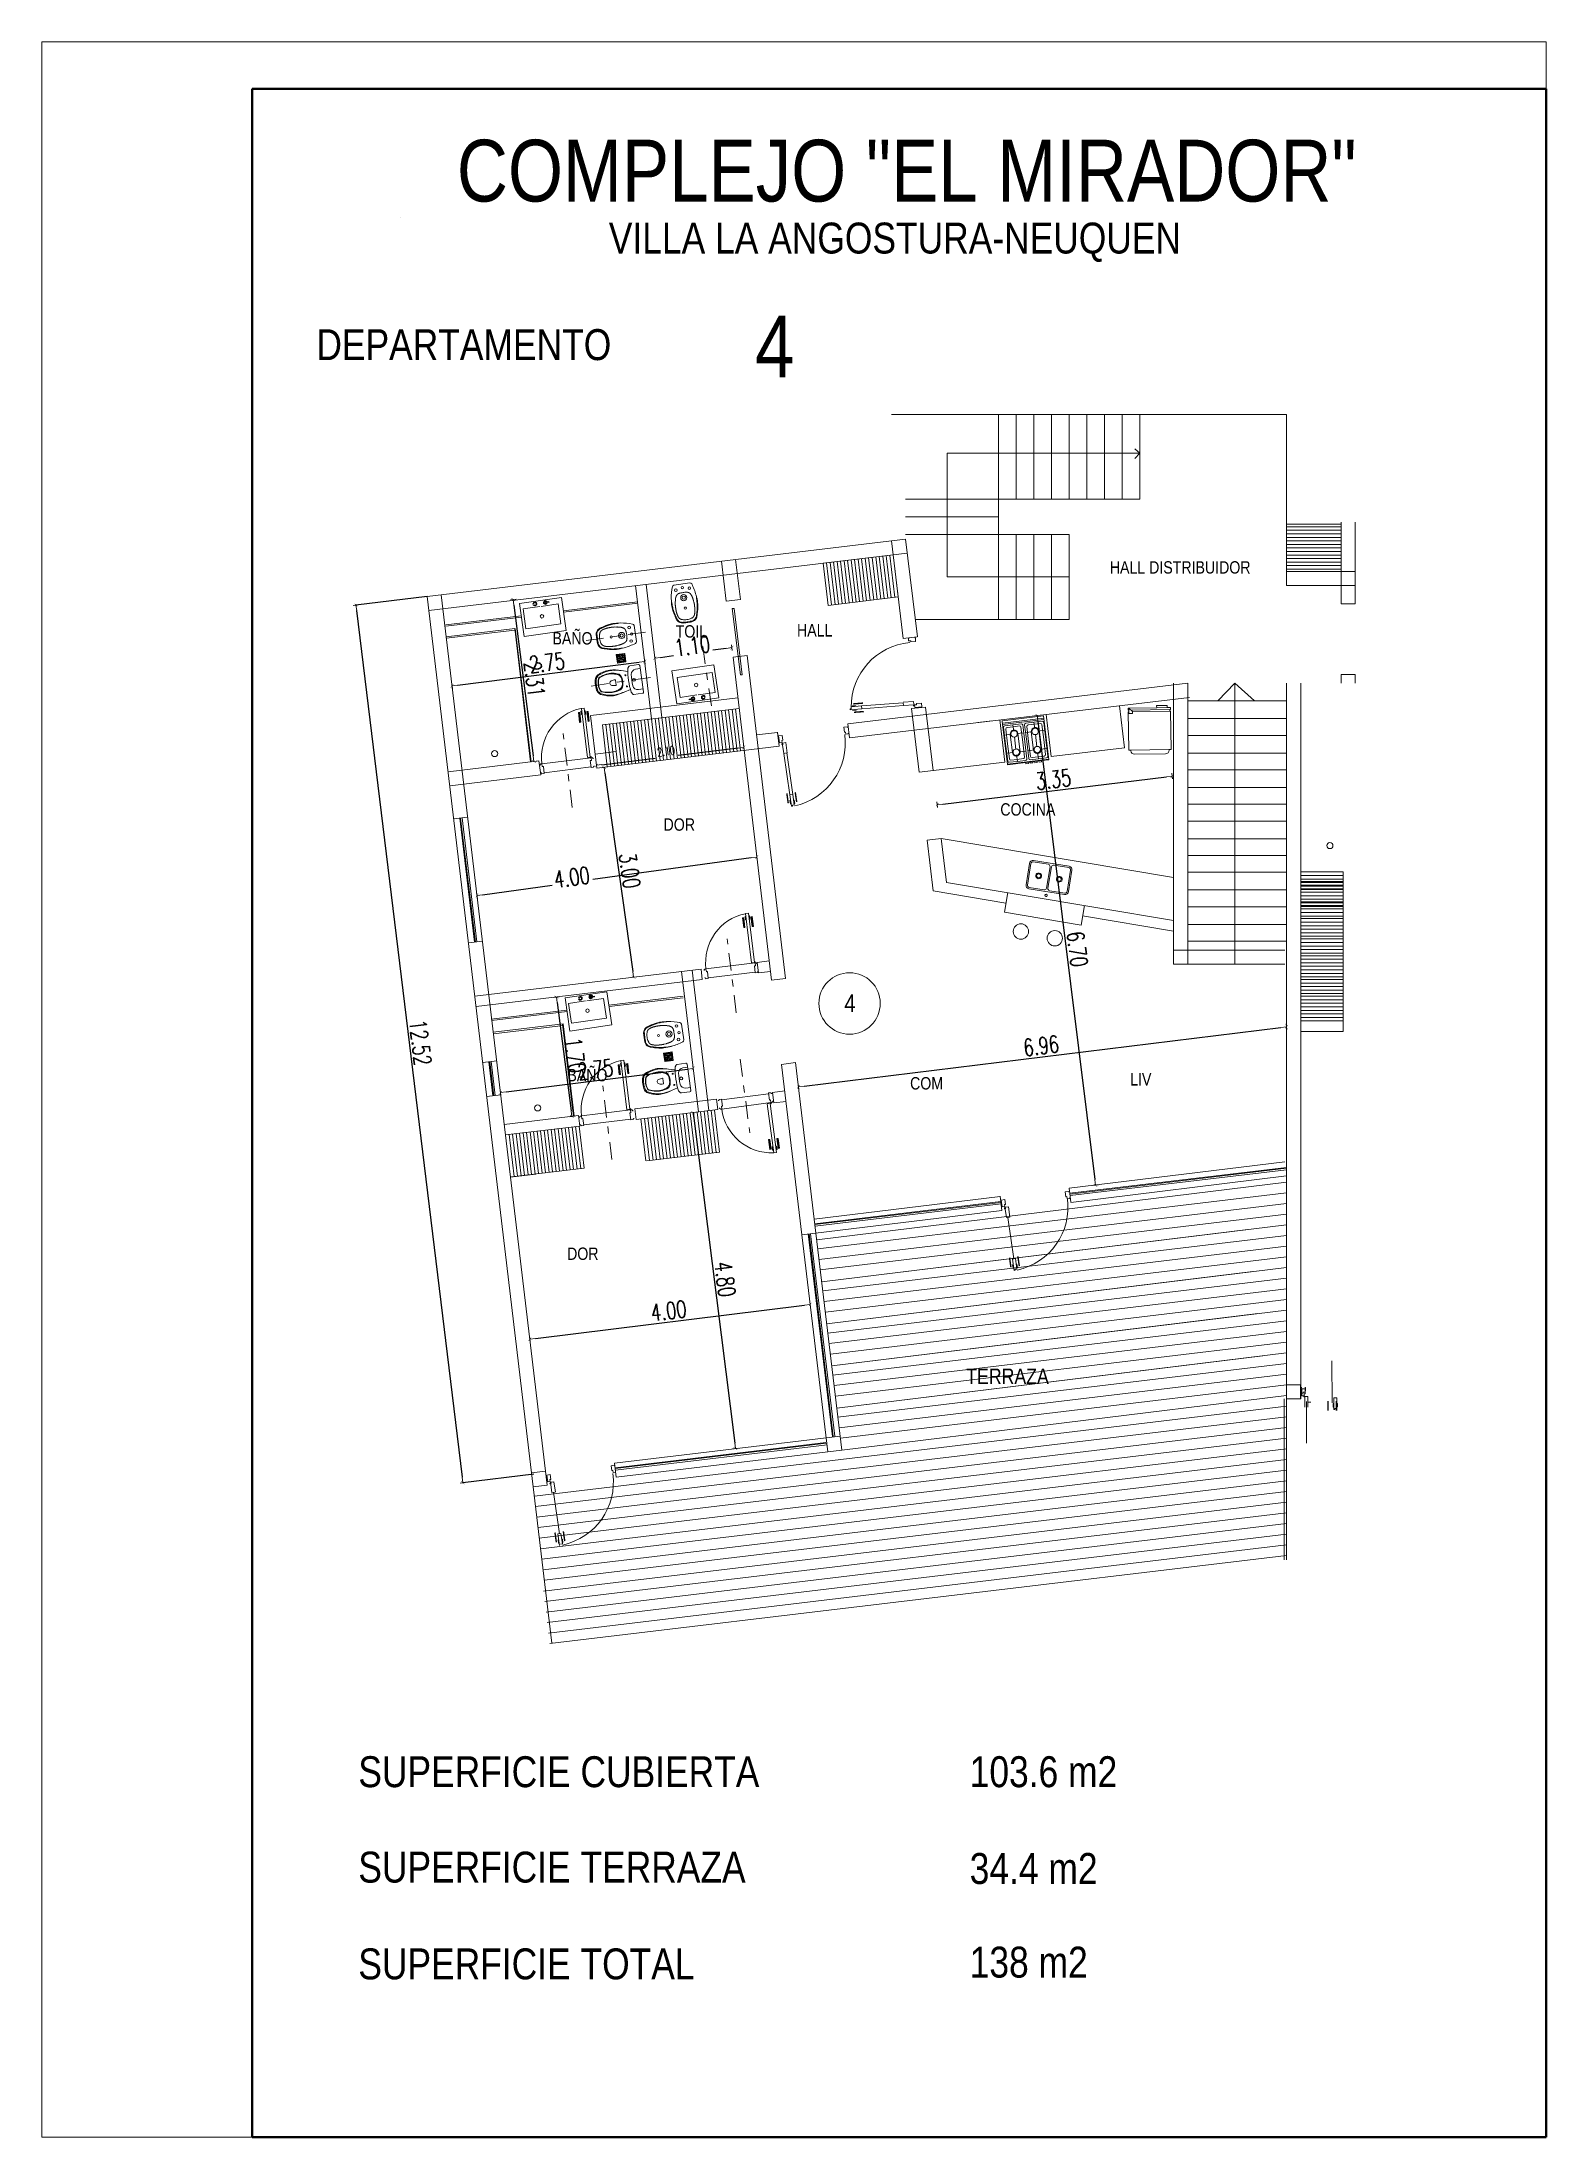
# Model space of a CAD drawing. Header units: millimetres. Extents: x 4525 to 9082, y 179 to 563.
# Drawn here: x 5274.77 to 5296.07, y 489.21 to 518.87 of the extents above; entities that cross this region are included whole.
import ezdxf

# ---------------------------------------------------------------- set-up
doc = ezdxf.new("R2010")
doc.units = ezdxf.units.MM
doc.header["$LTSCALE"] = 100
doc.linetypes.add('ACAD_ISO04W100', pattern=[30, 24, -3, 0, -3])
doc.linetypes.add('DASHDOT2', pattern=[0.5, 0.25, -0.125, 0, -0.125])
doc.layers.get('DEFPOINTS').update_dxf_attribs({"lineweight": 5})
for name, color, linetype, lineweight in [('000-Ejes', 251, 'ACAD_ISO04W100', 5), ('004-Carpinterias', 1, 'Continuous', 18), ('005-Sanitarios', 1, 'Continuous', 18), ('006-Cotas parciales', 7, 'Continuous', 5), ('A01-Barrido', 250, 'Continuous', 5), ('A01-Carpinterias', 1, 'Continuous', 18), ('EQ-cocinas', 24, 'Continuous', 18), ('HATCH MUROS', 251, 'Continuous', 9), ('LINEA', 8, 'Continuous', 5), ('SANIT', 12, 'Continuous', 13), ('SANIT-INT', 11, 'Continuous', 5)]:
    doc.layers.add(name, color=color, linetype=linetype, lineweight=lineweight)
doc.layers.add('CONT-MNR', color=47, linetype='Continuous')
doc.styles.add('AREAL', font='ARIALN.TTF')
doc.styles.add('COTAS', font='ROMANS.shx', dxfattribs={"width": 0.7})
doc.dimstyles.new('COTA40', dxfattribs={"dimscale": 0.4, "dimtxt": 0.3, "dimasz": 0.2, "dimexe": 0, "dimexo": 0, "dimgap": 0.09, "dimtad": 1, "dimzin": 0, "dimdsep": 46, "dimtxsty": 'COTAS', "dimblk1": 'COTA_N', "dimblk2": 'COTA_N', "dimsah": 1, "dimcen": 0.1, "dimclrd": 1, "dimclre": 8, "dimclrt": 5, "dimaunit": 1, "dimadec": 3, "dimazin": 0, "dimtfac": 1, "dimtix": 1, "dimtmove": 2, "dimatfit": 3, "dimldrblk": 'COTA_N', "dimfxl": 0, "dimtolj": 1, "dimtzin": 0, "dimarcsym": 0})

msp = doc.modelspace()

# ---------------------------------------------------------------- texts
at = {"style": 'AREAL'}
for s, height, p in [('COMPLEJO "EL MIRADOR"', 0.875, (5280.642, 516.613, -2.75)), ('VILLA LA ANGOSTURA-NEUQUEN', 0.4375, (5282.794, 515.877, -1.375)), ('DEPARTAMENTO ', 0.4375, (5278.653, 514.368, -1.375)), ('4', 0.875, (5284.864, 514.124, -2.75)), ('HALL DISTRIBUIDOR', 0.17496, (5289.888, 511.345, -2.831)), ('TOIL', 0.175, (5283.74, 510.439, -2.831)), ('HALL', 0.175, (5285.459, 510.454, -0.912)), ('BAÑO', 0.175, (5281.996, 510.341, -0.912)), ('COCINA', 0.175, (5288.338, 507.918, -0.912)), ('DOR', 0.175, (5283.569, 507.704, -2.831)), ('4', 0.25, (5286.129, 505.136, -3.161)), ('BAÑO', 0.175, (5282.207, 504.156, -0.912)), ('COM', 0.175, (5287.06, 504.04, -2.831)), ('LIV', 0.175, (5290.176, 504.096, -2.831)), ('DOR', 0.175, (5282.203, 501.627, -2.831)), ('TERRAZA', 0.2188, (5287.855, 499.87, -0.829)), ('SUPERFICIE CUBIERTA', 0.4375, (5279.247, 494.161, -1.375)), ('103.6 m2', 0.4375, (5287.904, 494.161, -1.375)), ('SUPERFICIE TERRAZA', 0.4375, (5279.247, 492.81, -1.375)), ('34.4 m2', 0.4375, (5287.904, 492.791, -1.375)), ('SUPERFICIE TOTAL', 0.4375, (5279.247, 491.44, -1.375)), ('138 m2', 0.4375, (5287.904, 491.465, -1.375))]:
    msp.add_text(s, height=height, dxfattribs=at).set_placement(p)

# ---------------------------------------------------------------- blocks, each defined once
blk = doc.blocks.new('COTA_N')
for p, q in [((-1, 0), (0, 0)), ((0, 0.5), (0, -0.5))]:
    blk.add_line(p, q)
at = {"const_width": 0.065}
blk.add_lwpolyline([(0.14, 0.14), (0.28, 0.28), (0, 0), (-0.14, -0.14), (-0.28, -0.28)], dxfattribs=at)
blk = doc.blocks.new('*D612')
at = {"layer": '006-Cotas parciales', "color": 1, "lineweight": -2, "ltscale": 100}
blk.add_line((5281.755, 500.515), (5285.567, 500.988), dxfattribs=at)
at = {"layer": 'DEFPOINTS', "color": 0, "ltscale": 100}
for p in [(5285.646, 500.997), (5285.646, 500.997), (5281.676, 500.505)]:
    blk.add_point(p, dxfattribs=at)
at = {"layer": '006-Cotas parciales', "color": 1, "lineweight": -2, "ltscale": 100, "yscale": 0.08000000000000002, "zscale": 0.08000000000000002}
for p, xscale, rotation in [((5285.646, 500.997), 0.08000000000000003, 7.070625202405801), ((5281.676, 500.505), 0.08000000000000002, 187.0706252024058)]:
    blk.add_blockref('COTA_N', p, dxfattribs=dict(at, xscale=xscale, rotation=rotation))
at = {"layer": '006-Cotas parciales', "color": 5, "ltscale": 100, "insert": (5283.642, 500.906), "char_height": 0.12, "attachment_point": 5, "rotation": 7.0706, "style": 'COTAS'}
blk.add_mtext('\\A1;{\\H2x;4.00}', dxfattribs=at)
blk = doc.blocks.new('*D613')
at = {"layer": '006-Cotas parciales', "color": 1, "lineweight": -2, "ltscale": 100}
blk.add_line((5281.339, 504.005), (5283.909, 504.329), dxfattribs=at)
at = {"layer": 'DEFPOINTS', "color": 0, "ltscale": 100}
for p in [(5283.988, 504.339), (5283.988, 504.339), (5281.26, 503.995)]:
    blk.add_point(p, dxfattribs=at)
at = {"layer": '006-Cotas parciales', "color": 1, "lineweight": -2, "ltscale": 100, "xscale": 0.08000000000000002, "yscale": 0.08000000000000002, "zscale": 0.08000000000000002}
for p, rotation in [((5283.988, 504.339), 7.197744479588277), ((5281.26, 503.995), 187.1977444795883)]:
    blk.add_blockref('COTA_N', p, dxfattribs=dict(at, rotation=rotation))
at = {"layer": '006-Cotas parciales', "color": 5, "ltscale": 100, "insert": (5282.605, 504.322), "char_height": 0.12, "attachment_point": 5, "rotation": 7.1977, "style": 'COTAS'}
blk.add_mtext('\\A1;{\\H2x;2.75}', dxfattribs=at)
blk = doc.blocks.new('*D614')
at = {"layer": '006-Cotas parciales', "color": 1, "lineweight": -2, "ltscale": 100}
blk.add_line((5283.996, 503.634), (5284.577, 499.034), dxfattribs=at)
at = {"layer": 'DEFPOINTS', "color": 0, "ltscale": 100}
for p in [(5283.986, 503.713), (5284.587, 498.955), (5284.587, 498.955)]:
    blk.add_point(p, dxfattribs=at)
at = {"layer": '006-Cotas parciales', "color": 1, "lineweight": -2, "ltscale": 100, "xscale": 0.08000000000000002, "yscale": 0.08000000000000002, "zscale": 0.08000000000000002}
for p, rotation in [((5283.986, 503.713), 97.20111758247339), ((5284.587, 498.955), 277.2011175824734)]:
    blk.add_blockref('COTA_N', p, dxfattribs=dict(at, rotation=rotation))
at = {"layer": '006-Cotas parciales', "color": 5, "ltscale": 100, "insert": (5284.441, 501.354), "char_height": 0.12, "attachment_point": 5, "rotation": 277.2011, "style": 'COTAS'}
blk.add_mtext('\\A1;{\\H2x;4.80}', dxfattribs=at)
blk = doc.blocks.new('*D615')
at = {"layer": '006-Cotas parciales', "color": 1, "lineweight": -2, "ltscale": 100}
blk.add_line((5282.062, 505.27), (5282.26, 503.739), dxfattribs=at)
at = {"layer": 'DEFPOINTS', "color": 0, "ltscale": 100}
for p in [(5282.052, 505.349), (5282.27, 503.659), (5282.27, 503.659)]:
    blk.add_point(p, dxfattribs=at)
at = {"layer": '006-Cotas parciales', "color": 1, "lineweight": -2, "ltscale": 100, "xscale": 0.08000000000000002, "yscale": 0.08000000000000002, "zscale": 0.08000000000000002}
for p, rotation in [((5282.052, 505.349), 97.35359513026869), ((5282.27, 503.659), 277.3535951302687)]:
    blk.add_blockref('COTA_N', p, dxfattribs=dict(at, rotation=rotation))
at = {"layer": '006-Cotas parciales', "color": 5, "ltscale": 100, "insert": (5282.316, 504.524), "char_height": 0.12, "attachment_point": 5, "rotation": 277.3536, "style": 'COTAS'}
blk.add_mtext('\\A1;{\\H2x;1.70}', dxfattribs=at)
blk = doc.blocks.new('*D616')
at = {"layer": '006-Cotas parciales', "color": 1, "lineweight": -2, "ltscale": 100}
for p, q in [((5284.811, 507.32), (5282.57, 507.012)), ((5281.007, 506.797), (5281.991, 506.932))]:
    blk.add_line(p, q, dxfattribs=at)
at = {"layer": 'DEFPOINTS', "color": 0, "ltscale": 100}
for p in [(5284.89, 507.331), (5284.89, 507.331), (5280.928, 506.786)]:
    blk.add_point(p, dxfattribs=at)
at = {"layer": '006-Cotas parciales', "color": 1, "lineweight": -2, "ltscale": 100, "xscale": 0.08000000000000002, "yscale": 0.08000000000000002, "zscale": 0.08000000000000002}
for p, rotation in [((5284.89, 507.331), 7.834320825315562), ((5280.928, 506.786), 187.8343208253156)]:
    blk.add_blockref('COTA_N', p, dxfattribs=dict(at, rotation=rotation))
at = {"layer": '006-Cotas parciales', "color": 5, "ltscale": 100, "insert": (5282.27, 507.045), "char_height": 0.12, "attachment_point": 5, "rotation": 7.8343, "style": 'COTAS'}
blk.add_mtext('\\A1;{\\H2x;4.00}', dxfattribs=at)
blk = doc.blocks.new('*D617')
at = {"layer": '006-Cotas parciales', "color": 1, "lineweight": -2, "ltscale": 100}
blk.add_line((5282.738, 508.523), (5283.133, 505.71), dxfattribs=at)
at = {"layer": 'DEFPOINTS', "color": 0, "ltscale": 100}
for p in [(5282.727, 508.602), (5283.144, 505.631), (5283.144, 505.631)]:
    blk.add_point(p, dxfattribs=at)
at = {"layer": '006-Cotas parciales', "color": 1, "lineweight": -2, "ltscale": 100, "xscale": 0.08, "yscale": 0.08000000000000002, "zscale": 0.08000000000000002}
for p, rotation in [((5282.727, 508.602), 97.97994082550855), ((5283.144, 505.631), 277.9799408255085)]:
    blk.add_blockref('COTA_N', p, dxfattribs=dict(at, rotation=rotation))
at = {"layer": '006-Cotas parciales', "color": 5, "ltscale": 100, "insert": (5283.09, 507.138), "char_height": 0.12, "attachment_point": 5, "rotation": 277.9799, "style": 'COTAS'}
blk.add_mtext('\\A1;{\\H2x;3.00}', dxfattribs=at)
blk = doc.blocks.new('*D618')
at = {"layer": '006-Cotas parciales', "color": 1, "lineweight": -2, "ltscale": 100}
blk.add_line((5280.653, 509.766), (5283.223, 510.09), dxfattribs=at)
at = {"layer": 'DEFPOINTS', "color": 0, "ltscale": 100}
for p in [(5283.302, 510.1), (5283.302, 510.1), (5280.574, 509.755)]:
    blk.add_point(p, dxfattribs=at)
at = {"layer": '006-Cotas parciales', "color": 1, "lineweight": -2, "ltscale": 100, "xscale": 0.08000000000000002, "yscale": 0.08000000000000002, "zscale": 0.08000000000000002}
for p, rotation in [((5283.302, 510.1), 7.197744479588277), ((5280.574, 509.755), 187.1977444795883)]:
    blk.add_blockref('COTA_N', p, dxfattribs=dict(at, rotation=rotation))
at = {"layer": '006-Cotas parciales', "color": 5, "ltscale": 100, "insert": (5281.918, 510.083), "char_height": 0.12, "attachment_point": 5, "rotation": 7.1977, "style": 'COTAS'}
blk.add_mtext('\\A1;{\\H2x;2.75}', dxfattribs=at)
blk = doc.blocks.new('*D619')
at = {"layer": '006-Cotas parciales', "color": 1, "lineweight": -2, "ltscale": 100}
blk.add_line((5281.451, 510.899), (5281.724, 508.765), dxfattribs=at)
at = {"layer": 'DEFPOINTS', "color": 0, "ltscale": 100}
for p in [(5281.441, 510.978), (5281.734, 508.685), (5281.734, 508.685)]:
    blk.add_point(p, dxfattribs=at)
at = {"layer": '006-Cotas parciales', "color": 1, "lineweight": -2, "ltscale": 100, "yscale": 0.08000000000000002, "zscale": 0.08000000000000002}
for p, xscale, rotation in [((5281.441, 510.978), 0.08000000000000003, 97.28665822128966), ((5281.734, 508.685), 0.08000000000000002, 277.2866582212897)]:
    blk.add_blockref('COTA_N', p, dxfattribs=dict(at, xscale=xscale, rotation=rotation))
at = {"layer": '006-Cotas parciales', "color": 5, "ltscale": 100, "insert": (5281.742, 509.851), "char_height": 0.12, "attachment_point": 5, "rotation": 277.2867, "style": 'COTAS'}
blk.add_mtext('\\A1;{\\H2x;2.31}', dxfattribs=at)
blk = doc.blocks.new('INOD-MONACO-AP-PLANTA-CON-DPTO')
at = {"layer": 'SANIT'}
for p, q in [((-0.188, 0), (0.188, 0)), ((-0.204, -0.015), (-0.204, -0.142)), ((-0.174, -0.172), (-0.197, -0.156)), ((-0.13, -0.179), (-0.156, -0.27)), ((0.127, -0.18), (0.152, -0.27)), ((0.174, -0.172), (0.197, -0.156)), ((0.204, -0.015), (0.204, -0.142))]:
    blk.add_line(p, q, dxfattribs=at)
for points in [[(-0.002, -0.27, 0.121524), (-0.085, -0.286, 0.060693)], [(-0.002, -0.27, -0.121524), (0.081, -0.286, -0.060693)], [(-0.104, -0.3, 0.02892), (-0.111, -0.31, 0.156998), (-0.133, -0.488, 0.072829), (-0.105, -0.587, 0.204333), (-0.084, -0.607, 0.080392), (-0.002, -0.622)], [(0.099, -0.3, -0.02892), (0.107, -0.31, -0.156998), (0.129, -0.488, -0.072829), (0.101, -0.587, -0.204333), (0.08, -0.607, -0.080392), (-0.002, -0.622)], [(-0.124, -0.609, 0.122968), (-0.091, -0.634, 0.092568), (-0.002, -0.647, 0.093376)], [(0.12, -0.609, -0.122968), (0.087, -0.634, -0.092568), (-0.002, -0.647, -0.093376)]]:
    blk.add_lwpolyline(points, format="xyb", dxfattribs=at)
for centre, radius, start, end in [((-0.189, -0.017), 0.0168, 83.451, 131.9108), ((0.189, -0.017), 0.0168, 48.0892, 96.549), ((-0.188, -0.015), 0.017, 140.4696, 180), ((-0.188, -0.142), 0.017, 180, 235.4915), ((-0.165, -0.158), 0.017, 235.4915, 261.4564), ((0.408, -0.421), 0.583, 165.0356, 174.6982), ((0, 0.94), 1.127, 261.4564, 278.5436), ((-0.061, -0.336), 0.0558, 115.8294, 139.7492), ((0.057, -0.336), 0.0558, 40.2508, 64.1706), ((-0.412, -0.421), 0.583, 5.3018, 14.9644), ((0.165, -0.158), 0.017, 278.5436, 304.5085), ((0.188, -0.142), 0.017, 304.5085, 0), ((0.188, -0.015), 0.017, 0, 39.5304), ((0.107, -0.415), 0.285, 170.2891, 184.611), ((0.245, -0.406), 0.422, 184.3014, 206.071), ((-0.025, -0.535), 0.123, 207.5391, 216.6672), ((0.021, -0.535), 0.123, 323.3328, 332.4609), ((-0.249, -0.406), 0.422, 333.929, 356.9789), ((-0.111, -0.415), 0.285, 357.2885, 9.7109)]:
    blk.add_arc(centre, radius, start, end, dxfattribs=at)
at = {"layer": 'SANIT-INT'}
for p, q in [((-0.145, 0), (-0.145, -0.067)), ((0.145, 0), (0.145, -0.067)), ((0.002, -0.368), (-0.034, -0.369)), ((0.002, -0.368), (0.037, -0.369))]:
    blk.add_line(p, q, dxfattribs=at)
for points in [[(-0.156, -0.27, 0.058031), (-0.185, -0.429, 0.099768), (-0.142, -0.607, 0.155256), (-0.096, -0.647, 0.093906), (-0.002, -0.66, 0.093906)], [(-0.003, -0.279, 0.08742), (-0.06, -0.286, 0.121524)], [(0.152, -0.27, -0.058031), (0.181, -0.429, -0.099768), (0.138, -0.607, -0.155256), (0.092, -0.647, -0.093906), (-0.002, -0.66, -0.093906)], [(-0.002, -0.279, -0.08742), (0.056, -0.286, -0.121524)]]:
    blk.add_lwpolyline(points, format="xyb", dxfattribs=at)
for centre, radius in [((-0.082, -0.221), 0.00743), ((0, -0.11), 0.02), ((0.078, -0.221), 0.00743)]:
    blk.add_circle(centre, radius, dxfattribs=at)
for centre, radius, start, end in [((-0.075, -0.067), 0.07, 180, 265.7397), ((-0.036, -0.358), 0.0764, 108.7508, 160.6658), ((0, 0.94), 1.08, 265.7397, 274.2603), ((0.032, -0.358), 0.0764, 19.3342, 71.2492), ((0.075, -0.067), 0.07, 274.2603, 0), ((0.219, -0.443), 0.35, 174.9532, 203.9732), ((0.162, -0.448), 0.293, 156.8405, 172.9203), ((-0.071, -0.572), 0.0321, 203.9732, 250.1669), ((-0.034, -0.374), 0.005, 91.9734, 179.8282), ((0.152, -0.375), 0.191, 179.8282, 196.8593), ((-0.019, -0.427), 0.0118, 196.8593, 200.5908), ((0.002, -0.419), 0.0346, 200.5908, 269.6445), ((0.001, -0.419), 0.0346, 270.3555, 339.4092), ((-0.149, -0.375), 0.191, 343.1407, 0.1718), ((0.023, -0.427), 0.0118, 339.4092, 343.1407), ((0.037, -0.374), 0.005, 0.1718, 88.0266), ((0.067, -0.572), 0.0321, 289.8331, 336.0268), ((-0.223, -0.443), 0.35, 336.0268, 5.0468), ((-0.166, -0.448), 0.293, 7.0797, 23.1595), ((0.005, -0.362), 0.255, 250.1669, 268.5519), ((-0.009, -0.362), 0.255, 271.4481, 289.8331)]:
    blk.add_arc(centre, radius, start, end, dxfattribs=at)
blk = doc.blocks.new('BIDE-MONACO-PLANTA')
at = {"layer": 'SANIT'}
blk.add_line((-0.113, 0), (0.113, 0), dxfattribs=at)
for points in [[(-0.14, -0.477), (-0.141, -0.475), (-0.142, -0.472), (-0.143, -0.469), (-0.144, -0.465), (-0.145, -0.462), (-0.146, -0.459), (-0.147, -0.456), (-0.148, -0.452), (-0.149, -0.449), (-0.15, -0.446), (-0.15, -0.443), (-0.151, -0.44), (-0.152, -0.436), (-0.153, -0.433), (-0.154, -0.43), (-0.155, -0.427), (-0.156, -0.423), (-0.156, -0.42), (-0.157, -0.417), (-0.158, -0.414), (-0.159, -0.41), (-0.16, -0.407), (-0.161, -0.404), (-0.161, -0.401), (-0.162, -0.397), (-0.163, -0.394), (-0.164, -0.391), (-0.164, -0.388), (-0.165, -0.385), (-0.166, -0.381), (-0.167, -0.378), (-0.167, -0.375), (-0.168, -0.372), (-0.169, -0.368), (-0.169, -0.365), (-0.17, -0.362), (-0.17, -0.359), (-0.171, -0.356), (-0.172, -0.352), (-0.172, -0.349), (-0.173, -0.346), (-0.173, -0.344)], [(0, -0.541), (-0.044, -0.54), (-0.048, -0.54), (-0.051, -0.539), (-0.054, -0.539), (-0.057, -0.539)], [(0, -0.541), (0.044, -0.54), (0.047, -0.54), (0.051, -0.539), (0.054, -0.539), (0.057, -0.539)], [(0, -0.541), (0, -0.541)], [(0, -0.541), (0, -0.541)], [(0.14, -0.477), (0.141, -0.475), (0.142, -0.472), (0.143, -0.469), (0.144, -0.465), (0.145, -0.462), (0.146, -0.459), (0.147, -0.456), (0.148, -0.453), (0.148, -0.449), (0.149, -0.446), (0.15, -0.443), (0.151, -0.44), (0.152, -0.436), (0.153, -0.433), (0.154, -0.43), (0.154, -0.427), (0.155, -0.423), (0.156, -0.42), (0.157, -0.417), (0.158, -0.414), (0.159, -0.41), (0.16, -0.407), (0.16, -0.404), (0.161, -0.401), (0.162, -0.398), (0.163, -0.394), (0.163, -0.391), (0.164, -0.388), (0.165, -0.385), (0.166, -0.381), (0.166, -0.378), (0.167, -0.375), (0.168, -0.372), (0.168, -0.369), (0.169, -0.365), (0.17, -0.362), (0.17, -0.359), (0.171, -0.356), (0.171, -0.353), (0.172, -0.349), (0.172, -0.346), (0.173, -0.344)]]:
    blk.add_lwpolyline(points, dxfattribs=at)
for centre, radius, start, end in [((-0.113, -0.027), 0.0267, 89.9746, 160.7192), ((0.636, -0.288), 0.82, 160.7445, 172.7215), ((1.187, -0.228), 1.365, 179.1204, 182.2097), ((1.187, -0.221), 1.365, 182.5037, 185.1806), ((0.113, -0.027), 0.0267, 19.2555, 90), ((-0.636, -0.288), 0.82, 7.2785, 19.2555), ((-1.187, -0.22), 1.365, 354.7941, 357.4709), ((-0.985, -0.224), 1.163, 357.2424, 1.9588), ((-0.022, -0.432), 0.126, 201.0557, 217.1205), ((-0.058, -0.455), 0.0844, 219.519, 265.0728), ((-0.05, -0.408), 0.131, 263.6264, 267.3039), ((0.05, -0.408), 0.131, 272.6707, 276.3482), ((0.058, -0.455), 0.0844, 274.9018, 320.4556), ((0.022, -0.432), 0.126, 322.8542, 338.9189)]:
    blk.add_arc(centre, radius, start, end, dxfattribs=at)
at = {"layer": 'SANIT-INT'}
for points in [[(-0.13, -0.255), (-0.134, -0.281), (-0.134, -0.282), (-0.134, -0.284), (-0.134, -0.285), (-0.134, -0.287), (-0.134, -0.289), (-0.134, -0.291), (-0.134, -0.293), (-0.135, -0.295), (-0.135, -0.297), (-0.135, -0.3), (-0.135, -0.302), (-0.135, -0.305), (-0.135, -0.307), (-0.135, -0.31), (-0.135, -0.313), (-0.135, -0.315), (-0.135, -0.318), (-0.135, -0.32), (-0.135, -0.323), (-0.135, -0.326), (-0.135, -0.328), (-0.135, -0.331), (-0.135, -0.334), (-0.135, -0.336), (-0.135, -0.339), (-0.135, -0.341), (-0.134, -0.344), (-0.134, -0.347), (-0.134, -0.349), (-0.134, -0.352), (-0.134, -0.354), (-0.134, -0.357), (-0.134, -0.36), (-0.134, -0.362), (-0.134, -0.365), (-0.134, -0.367), (-0.133, -0.37), (-0.133, -0.373), (-0.133, -0.375), (-0.133, -0.378), (-0.132, -0.38), (-0.132, -0.383), (-0.132, -0.386), (-0.132, -0.388), (-0.131, -0.391), (-0.131, -0.393), (-0.13, -0.396), (-0.13, -0.399), (-0.13, -0.401), (-0.129, -0.404), (-0.129, -0.406), (-0.128, -0.409), (-0.128, -0.412), (-0.127, -0.414), (-0.127, -0.417), (-0.126, -0.419), (-0.126, -0.422), (-0.125, -0.424), (-0.125, -0.426), (-0.124, -0.429), (-0.124, -0.431), (-0.123, -0.432), (-0.123, -0.434), (-0.122, -0.436), (-0.122, -0.437), (-0.121, -0.439), (-0.121, -0.44), (-0.121, -0.441), (-0.12, -0.443), (-0.12, -0.444), (-0.119, -0.445), (-0.119, -0.447), (-0.118, -0.448), (-0.118, -0.449), (-0.117, -0.451), (-0.117, -0.452), (-0.116, -0.453), (-0.116, -0.454), (-0.115, -0.456), (-0.114, -0.457), (-0.114, -0.458), (-0.113, -0.46), (-0.113, -0.461), (-0.112, -0.462), (-0.111, -0.464), (-0.11, -0.465), (-0.11, -0.466), (-0.109, -0.467), (-0.108, -0.469), (-0.107, -0.47), (-0.107, -0.471), (-0.106, -0.473), (-0.105, -0.474), (-0.104, -0.475), (-0.103, -0.477), (-0.102, -0.478), (-0.101, -0.479), (-0.099, -0.48), (-0.098, -0.482), (-0.097, -0.483), (-0.095, -0.484), (-0.094, -0.486), (-0.092, -0.487), (-0.09, -0.488), (-0.088, -0.49), (-0.085, -0.491), (-0.082, -0.493), (-0.079, -0.494), (-0.075, -0.496), (-0.071, -0.497), (-0.065, -0.499), (-0.064, -0.499)], [(0, -0.122), (-0.013, -0.122), (-0.025, -0.122), (-0.034, -0.123), (-0.042, -0.124), (-0.048, -0.125), (-0.053, -0.125), (-0.057, -0.126), (-0.061, -0.127), (-0.064, -0.128), (-0.067, -0.128), (-0.069, -0.129), (-0.071, -0.13), (-0.073, -0.13), (-0.074, -0.131), (-0.076, -0.132), (-0.077, -0.132), (-0.078, -0.133), (-0.079, -0.134), (-0.08, -0.134), (-0.081, -0.135), (-0.083, -0.136), (-0.083, -0.136), (-0.084, -0.137), (-0.085, -0.138), (-0.086, -0.138), (-0.087, -0.139), (-0.088, -0.14), (-0.088, -0.14), (-0.089, -0.141), (-0.09, -0.142), (-0.091, -0.142), (-0.091, -0.143), (-0.092, -0.143), (-0.092, -0.144), (-0.093, -0.145), (-0.094, -0.146), (-0.094, -0.146), (-0.095, -0.147), (-0.096, -0.148), (-0.097, -0.149), (-0.097, -0.15), (-0.098, -0.151), (-0.099, -0.152), (-0.1, -0.153), (-0.101, -0.155), (-0.102, -0.156), (-0.102, -0.157), (-0.103, -0.158), (-0.104, -0.16), (-0.105, -0.161), (-0.105, -0.162), (-0.106, -0.164), (-0.107, -0.165), (-0.107, -0.166), (-0.108, -0.168), (-0.109, -0.169), (-0.109, -0.17), (-0.11, -0.171), (-0.11, -0.173), (-0.111, -0.174), (-0.112, -0.175), (-0.112, -0.177), (-0.113, -0.178), (-0.113, -0.179), (-0.114, -0.181), (-0.114, -0.182), (-0.115, -0.183), (-0.115, -0.185), (-0.116, -0.186), (-0.116, -0.188), (-0.117, -0.19), (-0.117, -0.191), (-0.118, -0.193), (-0.118, -0.196), (-0.119, -0.198), (-0.12, -0.2), (-0.12, -0.203), (-0.121, -0.205), (-0.121, -0.208), (-0.122, -0.21), (-0.123, -0.213), (-0.123, -0.216), (-0.124, -0.218), (-0.124, -0.221), (-0.125, -0.223), (-0.125, -0.226), (-0.126, -0.229), (-0.126, -0.231), (-0.127, -0.234), (-0.127, -0.236), (-0.128, -0.239), (-0.128, -0.242), (-0.129, -0.244), (-0.129, -0.247), (-0.129, -0.249), (-0.13, -0.252), (-0.13, -0.255), (-0.13, -0.257), (-0.131, -0.26), (-0.131, -0.261)], [(0, -0.122), (0.013, -0.122), (0.025, -0.122), (0.034, -0.123), (0.042, -0.124), (0.048, -0.125), (0.053, -0.125), (0.057, -0.126), (0.061, -0.127), (0.064, -0.128), (0.067, -0.128), (0.069, -0.129), (0.071, -0.13), (0.073, -0.131), (0.074, -0.131), (0.076, -0.132), (0.077, -0.132), (0.078, -0.133), (0.079, -0.134), (0.08, -0.134), (0.081, -0.135), (0.082, -0.136), (0.083, -0.136), (0.084, -0.137), (0.085, -0.138), (0.086, -0.138), (0.087, -0.139), (0.088, -0.14), (0.088, -0.14), (0.089, -0.141), (0.09, -0.142), (0.09, -0.142), (0.091, -0.143), (0.092, -0.144), (0.092, -0.144), (0.093, -0.145), (0.094, -0.146), (0.094, -0.146), (0.095, -0.147), (0.096, -0.148), (0.097, -0.149), (0.097, -0.15), (0.098, -0.151), (0.099, -0.152), (0.1, -0.153), (0.101, -0.155), (0.101, -0.156), (0.102, -0.157), (0.103, -0.158), (0.104, -0.16), (0.105, -0.161), (0.105, -0.162), (0.106, -0.164), (0.107, -0.165), (0.107, -0.166), (0.108, -0.168), (0.109, -0.169), (0.109, -0.17), (0.11, -0.171), (0.11, -0.173), (0.111, -0.174), (0.112, -0.175), (0.112, -0.177), (0.113, -0.178), (0.113, -0.179), (0.114, -0.181), (0.114, -0.182), (0.115, -0.183), (0.115, -0.185), (0.116, -0.186), (0.116, -0.188), (0.117, -0.19), (0.117, -0.191), (0.118, -0.193), (0.118, -0.196), (0.119, -0.198), (0.12, -0.2), (0.12, -0.203), (0.121, -0.205), (0.121, -0.208), (0.122, -0.211), (0.123, -0.213), (0.123, -0.216), (0.124, -0.218), (0.124, -0.221), (0.125, -0.224), (0.125, -0.226), (0.126, -0.229), (0.126, -0.231), (0.127, -0.234), (0.127, -0.237), (0.128, -0.239), (0.128, -0.242), (0.128, -0.244), (0.129, -0.247), (0.129, -0.25), (0.13, -0.252), (0.13, -0.255), (0.13, -0.257), (0.131, -0.26), (0.131, -0.261)], [(0.13, -0.255), (0.133, -0.281), (0.134, -0.283), (0.134, -0.284), (0.134, -0.285), (0.134, -0.287), (0.134, -0.289), (0.134, -0.291), (0.134, -0.293), (0.134, -0.295), (0.135, -0.297), (0.135, -0.3), (0.135, -0.302), (0.135, -0.305), (0.135, -0.308), (0.135, -0.31), (0.135, -0.313), (0.135, -0.315), (0.135, -0.318), (0.135, -0.321), (0.135, -0.323), (0.135, -0.326), (0.135, -0.328), (0.135, -0.331), (0.135, -0.334), (0.134, -0.336), (0.134, -0.339), (0.134, -0.341), (0.134, -0.344), (0.134, -0.347), (0.134, -0.349), (0.134, -0.352), (0.134, -0.354), (0.134, -0.357), (0.134, -0.36), (0.134, -0.362), (0.134, -0.365), (0.133, -0.367), (0.133, -0.37), (0.133, -0.373), (0.133, -0.375), (0.133, -0.378), (0.132, -0.38), (0.132, -0.383), (0.132, -0.386), (0.131, -0.388), (0.131, -0.391), (0.131, -0.393), (0.13, -0.396), (0.13, -0.399), (0.129, -0.401), (0.129, -0.404), (0.129, -0.406), (0.128, -0.409), (0.128, -0.412), (0.127, -0.414), (0.127, -0.417), (0.126, -0.419), (0.126, -0.422), (0.125, -0.424), (0.124, -0.426), (0.124, -0.429), (0.123, -0.431), (0.123, -0.433), (0.122, -0.434), (0.122, -0.436), (0.122, -0.437), (0.121, -0.439), (0.121, -0.44), (0.12, -0.442), (0.12, -0.443), (0.119, -0.444), (0.119, -0.445), (0.119, -0.447), (0.118, -0.448), (0.118, -0.449), (0.117, -0.451), (0.117, -0.452), (0.116, -0.453), (0.115, -0.455), (0.115, -0.456), (0.114, -0.457), (0.114, -0.458), (0.113, -0.46), (0.112, -0.461), (0.112, -0.462), (0.111, -0.464), (0.11, -0.465), (0.11, -0.466), (0.109, -0.468), (0.108, -0.469), (0.107, -0.47), (0.106, -0.471), (0.105, -0.473), (0.105, -0.474), (0.104, -0.475), (0.103, -0.477), (0.101, -0.478), (0.1, -0.479), (0.099, -0.481), (0.098, -0.482), (0.097, -0.483), (0.095, -0.484), (0.094, -0.486), (0.092, -0.487), (0.09, -0.488), (0.088, -0.49), (0.085, -0.491), (0.082, -0.493), (0.079, -0.494), (0.075, -0.496), (0.07, -0.497), (0.065, -0.499), (0.063, -0.499)], [(0, -0.55), (-0.008, -0.55), (-0.015, -0.55), (-0.022, -0.549), (-0.027, -0.549), (-0.032, -0.549), (-0.036, -0.549), (-0.04, -0.549), (-0.044, -0.549), (-0.048, -0.549), (-0.051, -0.549), (-0.054, -0.549), (-0.057, -0.549)], [(0, -0.55), (0.008, -0.55), (0.015, -0.55), (0.021, -0.549), (0.027, -0.549), (0.032, -0.549), (0.036, -0.549), (0.04, -0.549), (0.044, -0.549), (0.047, -0.549), (0.051, -0.549), (0.054, -0.549), (0.057, -0.549)]]:
    blk.add_lwpolyline(points, dxfattribs=at)
for centre, radius in [((-0.097, -0.073), 0.0182), ((0, -0.195), 0.0437), ((0, -0.195), 0.0229), ((0, -0.052), 0.0172), ((0.097, -0.073), 0.0182), ((0, -0.344), 0.0151)]:
    blk.add_circle(centre, radius, dxfattribs=at)
for centre, radius, start, end in [((-0.054, -0.459), 0.0941, 195.0663, 210.9763), ((-0.058, -0.455), 0.0938, 214.5877, 265.0728), ((-0.05, -0.408), 0.141, 263.6264, 267.3039), ((0, -0.277), 0.232, 253.6948, 269.9596), ((0, -0.277), 0.232, 270.015, 286.2798), ((0.05, -0.408), 0.141, 272.6707, 276.3482), ((0.058, -0.455), 0.0938, 274.9018, 325.387), ((-0.018, -0.426), 0.174, 331.8708, 340.547)]:
    blk.add_arc(centre, radius, start, end, dxfattribs=at)
for points in [[(-0.178, -0.184), (-0.184, -0.295), (-0.183, -0.316), (-0.179, -0.352), (-0.173, -0.381), (-0.167, -0.407), (-0.157, -0.446), (-0.146, -0.484)], [(0.178, -0.184), (0.184, -0.295), (0.183, -0.316), (0.179, -0.352), (0.173, -0.381), (0.167, -0.407), (0.157, -0.446), (0.146, -0.484)]]:
    blk.add_spline(points, degree=3, dxfattribs=at)
blk = doc.blocks.new('REJILLA')
at = {"layer": 'SANIT-INT', "linetype": 'Continuous'}
for p, q in [((-0.06, -0.06), (-0.06, 0.06)), ((-0.06, 0.06), (0.06, 0.06)), ((-0.06, -0.06), (0.06, 0.06)), ((-0.06, 0.06), (0.06, -0.06)), ((-0.047, 0.016), (-0.047, -0.016)), ((-0.035, 0.036), (-0.035, -0.036)), ((-0.022, 0.045), (-0.022, -0.045)), ((-0.01, 0.049), (-0.01, -0.049)), ((0.003, 0.05), (0.003, -0.05)), ((0.015, 0.048), (0.015, -0.048)), ((0.028, 0.042), (0.028, -0.042)), ((0.04, 0.03), (0.04, -0.03)), ((0.06, 0.06), (0.06, -0.06)), ((0.06, -0.06), (-0.06, -0.06))]:
    blk.add_line(p, q, dxfattribs=at)
for radius in [0.06, 0.05]:
    blk.add_circle((0, 0), radius, dxfattribs=at)
blk = doc.blocks.new('PUERTA 0.70 DURLOCK')
at = {"layer": '000-Ejes', "linetype": 'DASHDOT2', "ltscale": 0.01}
blk.add_line((0.38, -0.647), (0.38, 0.407), dxfattribs=at)
at = {"layer": '004-Carpinterias', "linetype": 'Continuous'}
for p, q in [((0.009, 0.675), (-0.009, 0.675)), ((-0.009, 0.535), (-0.009, 0.675)), ((0.009, 0.535), (0.009, 0.675)), ((0.039, 0.69), (0.029, 0.69)), ((0.029, 0.642), (0.029, 0.69)), ((0.039, 0.642), (0.029, 0.642)), ((0.081, 0.69), (0.091, 0.69)), ((0.081, 0.642), (0.091, 0.642)), ((0.091, 0.642), (0.091, 0.69)), ((0.111, 0.675), (0.129, 0.675)), ((0.111, 0.535), (0.111, 0.675)), ((0.129, 0.535), (0.129, 0.675)), ((0.009, 0.535), (-0.009, 0.535)), ((0.111, 0.535), (0.129, 0.535)), ((0.01, 0.01), (0, 0.01)), ((0, 0), (0, 0.01)), ((0.03, 0.02), (0.01, 0.02)), ((0.01, 0.01), (0.01, 0.02)), ((0.03, -0.02), (0.03, 0.02)), ((0.73, 0.02), (0.75, 0.02)), ((0.73, -0.02), (0.73, 0.02)), ((0.75, 0.01), (0.75, 0.02)), ((0.75, 0.01), (0.76, 0.01)), ((0.76, 0), (0.76, 0.01)), ((0, -0.11), (0, -0.1)), ((0, -0.11), (0.01, -0.11)), ((0.01, -0.11), (0.01, -0.12)), ((0.01, -0.12), (0.045, -0.12)), ((0.045, -0.02), (0.03, -0.02)), ((0.045, -0.02), (0.045, -0.12)), ((0.715, -0.02), (0.715, -0.12)), ((0.715, -0.02), (0.73, -0.02)), ((0.75, -0.12), (0.715, -0.12)), ((0.76, -0.11), (0.75, -0.11)), ((0.75, -0.11), (0.75, -0.12)), ((0.76, -0.11), (0.76, -0.1))]:
    blk.add_line(p, q, dxfattribs=at)
at = {"layer": '004-Carpinterias', "ltscale": 0.01, "const_width": 0.02}
for points in [[(0, 0.535), (0, 0.675)], [(0.122, 0.535), (0.12, 0.675)]]:
    blk.add_lwpolyline(points, dxfattribs=at)
at = {"layer": '004-Carpinterias', "linetype": 'Continuous'}
blk.add_lwpolyline([(0.039, 0.729), (0.039, 0.029), (0.081, 0.029), (0.081, 0.729)], close=True, dxfattribs=at)
at = {"layer": 'A01-Barrido', "linetype": 'Continuous'}
for p, q in [((0.73, 0.02), (0.03, 0.02)), ((0.715, -0.11), (0.045, -0.11))]:
    blk.add_line(p, q, dxfattribs=at)
blk.add_circle((0.032, 0.028), 0.0075, dxfattribs=at)
blk.add_arc((0.023, 0.024), 0.707, 359.6656, 85.2747, dxfattribs=at)
blk = doc.blocks.new('*D620')
at = {"layer": '006-Cotas parciales', "color": 1, "lineweight": -2, "ltscale": 100}
blk.add_line((5285.559, 504.088), (5292.312, 504.918), dxfattribs=at)
at = {"layer": 'DEFPOINTS', "color": 0, "ltscale": 100}
for p in [(5292.391, 504.928), (5292.391, 504.928), (5285.48, 504.079)]:
    blk.add_point(p, dxfattribs=at)
at = {"layer": '006-Cotas parciales', "color": 1, "lineweight": -2, "ltscale": 100, "xscale": 0.08000000000000002, "yscale": 0.08000000000000002, "zscale": 0.08000000000000002}
for p, rotation in [((5292.391, 504.928), 7.003936447478181), ((5285.48, 504.079), 187.0039364474782)]:
    blk.add_blockref('COTA_N', p, dxfattribs=dict(at, rotation=rotation))
at = {"layer": '006-Cotas parciales', "color": 5, "ltscale": 100, "insert": (5288.916, 504.658), "char_height": 0.12, "attachment_point": 5, "rotation": 7.0039, "style": 'COTAS'}
blk.add_mtext('\\A1;{\\H2x;6.96}', dxfattribs=at)
blk = doc.blocks.new('*D621')
at = {"layer": '006-Cotas parciales', "color": 1, "lineweight": -2, "ltscale": 100}
blk.add_line((5288.87, 509.256), (5289.677, 502.763), dxfattribs=at)
at = {"layer": 'DEFPOINTS', "color": 0, "ltscale": 100}
for p in [(5288.86, 509.335), (5289.687, 502.683), (5289.687, 502.683)]:
    blk.add_point(p, dxfattribs=at)
at = {"layer": '006-Cotas parciales', "color": 1, "lineweight": -2, "ltscale": 100, "xscale": 0.08000000000000002, "yscale": 0.08000000000000002, "zscale": 0.08000000000000002}
for p, rotation in [((5288.86, 509.335), 97.09023635948252), ((5289.687, 502.683), 277.0902363594825)]:
    blk.add_blockref('COTA_N', p, dxfattribs=dict(at, rotation=rotation))
at = {"layer": '006-Cotas parciales', "color": 5, "ltscale": 100, "insert": (5289.428, 506.028), "char_height": 0.12, "attachment_point": 5, "rotation": 277.0902, "style": 'COTAS'}
blk.add_mtext('\\A1;{\\H2x;6.70}', dxfattribs=at)
blk = doc.blocks.new('Hela1')
at = {"layer": 'SANIT'}
for p, q in [((-0.22, 0), (0.22, 0)), ((-0.3, -0.61), (-0.3, -0.06)), ((-0.3, -0.06), (-0.27, -0.06)), ((-0.27, -0.06), (-0.27, -0.05)), ((-0.27, -0.06), (0.27, -0.06)), ((0.27, -0.05), (0.27, -0.06)), ((0.27, -0.06), (0.3, -0.06)), ((0.3, -0.06), (0.3, -0.61)), ((-0.3, -0.61), (-0.29, -0.61)), ((-0.29, -0.63), (-0.3, -0.63)), ((-0.3, -0.63), (-0.3, -0.66)), ((-0.255, -0.66), (-0.3, -0.66)), ((-0.29, -0.61), (-0.29, -0.63)), ((-0.255, -0.69), (-0.255, -0.66)), ((-0.255, -0.69), (-0.105, -0.69)), ((-0.105, -0.69), (-0.105, -0.66)), ((0.3, -0.66), (-0.105, -0.66)), ((0.29, -0.61), (0.29, -0.63)), ((0.29, -0.61), (0.3, -0.61)), ((0.3, -0.63), (0.29, -0.63)), ((0.3, -0.63), (0.3, -0.66))]:
    blk.add_line(p, q, dxfattribs=at)
for centre, start, end in [((-0.22, -0.05), 90, 180), ((0.22, -0.05), 0, 90)]:
    blk.add_arc(centre, 0.05, start, end, dxfattribs=at)
at = {"layer": 'SANIT-INT'}
for p, q in [((0.24, -0.61), (0.24, -0.585)), ((0.24, -0.585), (0.29, -0.585)), ((0.29, -0.585), (0.29, -0.61)), ((-0.29, -0.61), (0.24, -0.61)), ((-0.29, -0.63), (0.26, -0.63)), ((-0.255, -0.66), (-0.105, -0.66)), ((0.29, -0.66), (0.24, -0.61)), ((0.29, -0.63), (0.29, -0.66))]:
    blk.add_line(p, q, dxfattribs=at)
blk = doc.blocks.new('MI PILETA 104EC')
at = {"layer": 'SANIT'}
for points in [[(-0.01, 0.104), (-0.01, 0.414, 0.414214), (-0.04, 0.444), (-0.255, 0.444, 0.414214), (-0.285, 0.414), (-0.285, 0.104, 0.414214), (-0.255, 0.074), (-0.04, 0.074, 0.414214)], [(0.04, 0.444), (0.255, 0.444, -0.414214), (0.285, 0.414), (0.285, 0.104, -0.414214), (0.255, 0.074), (0.04, 0.074, -0.414214), (0.01, 0.104), (0.01, 0.414, -0.414214)]]:
    blk.add_lwpolyline(points, format="xyb", close=True, dxfattribs=at)
at = {"layer": 'SANIT-INT'}
blk.add_lwpolyline([(0.305, 0.104), (0.305, 0.414, 0.414214), (0.255, 0.464), (-0.255, 0.464, 0.414214), (-0.305, 0.414), (-0.305, 0.104, 0.414214), (-0.255, 0.054), (0.255, 0.054, 0.414214)], format="xyb", close=True, dxfattribs=at)
for centre, radius in [((-0.147, 0.259), 0.041), ((0.148, 0.259), 0.041), ((-0.147, 0.259), 0.029), ((0, 0), 0.017), ((0.148, 0.259), 0.029)]:
    blk.add_circle(centre, radius, dxfattribs=at)
blk = doc.blocks.new('Anaf1')
at = {"layer": 'SANIT', "linetype": 'ByBlock'}
for p, q in [((-0.295, 0), (0.295, 0)), ((-0.295, -0.05), (-0.295, 0)), ((0.295, 0), (0.295, -0.625)), ((-0.295, -0.05), (-0.295, -0.616)), ((-0.286, -0.333), (-0.286, -0.092)), ((-0.266, -0.072), (-0.15, -0.072)), ((-0.034, -0.072), (-0.15, -0.072)), ((-0.014, -0.333), (-0.014, -0.092)), ((0.014, -0.333), (0.014, -0.092)), ((0.034, -0.072), (0.15, -0.072)), ((0.266, -0.072), (0.15, -0.072)), ((0.286, -0.333), (0.286, -0.092)), ((-0.286, -0.333), (-0.286, -0.574)), ((-0.014, -0.333), (-0.014, -0.574)), ((0.014, -0.333), (0.014, -0.574)), ((0.286, -0.333), (0.286, -0.574)), ((-0.295, -0.625), (-0.295, -0.616)), ((-0.035, -0.625), (-0.295, -0.625)), ((-0.266, -0.594), (-0.15, -0.594)), ((-0.034, -0.594), (-0.15, -0.594)), ((-0.035, -0.625), (-0.035, -0.643)), ((-0.035, -0.643), (0.001, -0.643)), ((0.001, -0.643), (0.001, -0.625)), ((0.028, -0.625), (0.001, -0.625)), ((0.028, -0.625), (0.028, -0.643)), ((0.028, -0.643), (0.064, -0.643)), ((0.034, -0.594), (0.15, -0.594)), ((0.064, -0.643), (0.064, -0.625)), ((0.091, -0.625), (0.064, -0.625)), ((0.091, -0.625), (0.091, -0.643)), ((0.091, -0.643), (0.127, -0.643)), ((0.127, -0.643), (0.127, -0.625)), ((0.154, -0.625), (0.127, -0.625)), ((0.266, -0.594), (0.15, -0.594)), ((0.154, -0.625), (0.154, -0.643)), ((0.154, -0.643), (0.19, -0.643)), ((0.295, -0.625), (0.19, -0.625)), ((0.19, -0.643), (0.19, -0.625))]:
    blk.add_line(p, q, dxfattribs=at)
for centre in [(-0.15, -0.203), (0.15, -0.203), (-0.15, -0.463), (0.15, -0.463)]:
    blk.add_circle(centre, 0.046, dxfattribs=at)
for centre, start, end in [((-0.266, -0.092), 90, 180), ((-0.034, -0.092), 0, 90), ((0.034, -0.092), 90, 180), ((0.266, -0.092), 0, 90), ((-0.266, -0.574), 180, 270), ((-0.034, -0.574), 270, 0), ((0.034, -0.574), 180, 270), ((0.266, -0.574), 270, 0)]:
    blk.add_arc(centre, 0.02, start, end, dxfattribs=at)
at = {"layer": 'SANIT-INT'}
for p, q in [((-0.295, -0.032), (0.295, -0.032)), ((-0.295, -0.05), (0.295, -0.05)), ((-0.286, -0.203), (-0.19, -0.203)), ((-0.258, -0.333), (-0.258, -0.12)), ((-0.238, -0.1), (-0.15, -0.1)), ((-0.205, -0.203), (-0.205, -0.463)), ((-0.15, -0.072), (-0.15, -0.163)), ((-0.062, -0.1), (-0.15, -0.1)), ((-0.15, -0.243), (-0.15, -0.333)), ((-0.014, -0.203), (-0.11, -0.203)), ((-0.095, -0.203), (-0.095, -0.463)), ((-0.042, -0.333), (-0.042, -0.12)), ((0.014, -0.203), (0.11, -0.203)), ((0.042, -0.333), (0.042, -0.12)), ((0.062, -0.1), (0.15, -0.1)), ((0.095, -0.203), (0.095, -0.463)), ((0.15, -0.072), (0.15, -0.163)), ((0.237, -0.1), (0.15, -0.1)), ((0.15, -0.243), (0.15, -0.333)), ((0.286, -0.203), (0.19, -0.203)), ((0.205, -0.203), (0.205, -0.463)), ((0.258, -0.333), (0.258, -0.12)), ((-0.286, -0.463), (-0.19, -0.463)), ((-0.258, -0.333), (-0.258, -0.546)), ((-0.238, -0.566), (-0.15, -0.566)), ((-0.15, -0.423), (-0.15, -0.333)), ((-0.15, -0.594), (-0.15, -0.503)), ((-0.062, -0.566), (-0.15, -0.566)), ((-0.014, -0.463), (-0.11, -0.463)), ((-0.042, -0.333), (-0.042, -0.546)), ((0.014, -0.463), (0.11, -0.463)), ((0.042, -0.333), (0.042, -0.546)), ((0.062, -0.566), (0.15, -0.566)), ((0.15, -0.423), (0.15, -0.333)), ((0.15, -0.594), (0.15, -0.503)), ((0.237, -0.566), (0.15, -0.566)), ((0.286, -0.463), (0.19, -0.463)), ((0.258, -0.333), (0.258, -0.546)), ((0.295, -0.616), (-0.295, -0.616)), ((0.001, -0.625), (-0.035, -0.625)), ((0.064, -0.625), (0.028, -0.625)), ((0.127, -0.625), (0.091, -0.625)), ((0.19, -0.625), (0.154, -0.625))]:
    blk.add_line(p, q, dxfattribs=at)
for centre, radius, start, end in [((-0.238, -0.12), 0.02, 90, 180), ((-0.15, -0.203), 0.055, 0, 180), ((-0.062, -0.12), 0.02, 0, 90), ((0.062, -0.12), 0.02, 90, 180), ((0.15, -0.203), 0.055, 0, 180), ((0.237, -0.121), 0.0209, 2.4007, 90.3937), ((-0.238, -0.546), 0.02, 180, 270), ((-0.15, -0.463), 0.055, 180, 0), ((-0.062, -0.546), 0.02, 270, 0), ((0.062, -0.546), 0.02, 180, 270), ((0.15, -0.463), 0.055, 180, 0), ((0.237, -0.545), 0.0209, 269.6063, 357.5993)]:
    blk.add_arc(centre, radius, start, end, dxfattribs=at)
blk = doc.blocks.new('*D622')
at = {"layer": '006-Cotas parciales', "color": 1, "lineweight": -2, "ltscale": 100}
blk.add_line((5287.524, 508.082), (5290.692, 508.468), dxfattribs=at)
at = {"layer": 'DEFPOINTS', "color": 0, "ltscale": 100}
for p in [(5290.771, 508.478), (5290.771, 508.478), (5287.445, 508.072)]:
    blk.add_point(p, dxfattribs=at)
at = {"layer": '006-Cotas parciales', "color": 1, "lineweight": -2, "ltscale": 100, "xscale": 0.08000000000000002, "yscale": 0.08000000000000002, "zscale": 0.08000000000000002}
for p, rotation in [((5290.771, 508.478), 6.961009903431004), ((5287.445, 508.072), 186.961009903431)]:
    blk.add_blockref('COTA_N', p, dxfattribs=dict(at, rotation=rotation))
at = {"layer": '006-Cotas parciales', "color": 5, "ltscale": 100, "insert": (5289.089, 508.43), "char_height": 0.12, "attachment_point": 5, "rotation": 6.961, "style": 'COTAS'}
blk.add_mtext('\\A1;{\\H2x;3.35}', dxfattribs=at)
blk = doc.blocks.new('*D623')
at = {"layer": '006-Cotas parciales', "color": 8, "lineweight": -2, "ltscale": 100}
for p, q in [((5280.221, 511.022), (5279.214, 510.9)), ((5281.734, 498.594), (5280.727, 498.471))]:
    blk.add_line(p, q, dxfattribs=at)
at = {"layer": '006-Cotas parciales', "color": 1, "lineweight": -2, "ltscale": 100}
blk.add_line((5279.223, 510.82), (5280.718, 498.551), dxfattribs=at)
at = {"layer": 'DEFPOINTS', "color": 0, "ltscale": 100}
for p in [(5280.221, 511.022), (5280.727, 498.471), (5281.734, 498.594)]:
    blk.add_point(p, dxfattribs=at)
at = {"layer": '006-Cotas parciales', "color": 1, "lineweight": -2, "ltscale": 100, "yscale": 0.08000000000000002, "zscale": 0.08000000000000002}
for p, xscale, rotation in [((5279.214, 510.9), 0.08000000000000002, 96.94307352110938), ((5280.727, 498.471), 0.08, 276.9430735211094)]:
    blk.add_blockref('COTA_N', p, dxfattribs=dict(at, xscale=xscale, rotation=rotation))
at = {"layer": '006-Cotas parciales', "color": 5, "ltscale": 100, "insert": (5280.125, 504.704), "char_height": 0.12, "attachment_point": 5, "rotation": 276.9431, "style": 'COTAS'}
blk.add_mtext('\\A1;{\\H2x;12.52}', dxfattribs=at)
blk = doc.blocks.new('*D624')
at = {"layer": '006-Cotas parciales', "color": 1, "lineweight": -2, "ltscale": 100}
for p, q in [((5284.458, 510.286), (5284.267, 510.26)), ((5283.525, 510.158), (5283.712, 510.183))]:
    blk.add_line(p, q, dxfattribs=at)
at = {"layer": 'DEFPOINTS', "color": 0, "ltscale": 100}
for p in [(5284.537, 510.297), (5284.537, 510.297), (5283.446, 510.147)]:
    blk.add_point(p, dxfattribs=at)
at = {"layer": '006-Cotas parciales', "color": 1, "lineweight": -2, "ltscale": 100, "xscale": 0.08000000000000002, "yscale": 0.08000000000000002, "zscale": 0.08000000000000002}
for p, rotation in [((5284.537, 510.297), 7.834320825376781), ((5283.446, 510.147), 187.8343208253768)]:
    blk.add_blockref('COTA_N', p, dxfattribs=dict(at, rotation=rotation))
at = {"layer": '006-Cotas parciales', "color": 5, "ltscale": 100, "insert": (5283.976, 510.323), "char_height": 0.12, "attachment_point": 5, "rotation": 7.8343, "style": 'COTAS'}
blk.add_mtext('\\A1;{\\H2x;1.10}', dxfattribs=at)
blk = doc.blocks.new('*D625')
at = {"layer": '006-Cotas parciales', "color": 1, "lineweight": -2, "ltscale": 100}
for p, q in [((5284.626, 508.873), (5283.776, 508.77)), ((5282.697, 508.639), (5283.451, 508.731))]:
    blk.add_line(p, q, dxfattribs=at)
at = {"layer": 'DEFPOINTS', "color": 0, "ltscale": 100}
for p in [(5284.705, 508.883), (5284.705, 508.883), (5282.618, 508.63)]:
    blk.add_point(p, dxfattribs=at)
at = {"layer": '006-Cotas parciales', "color": 1, "lineweight": -2, "ltscale": 100, "xscale": 0.08000000000000003, "yscale": 0.08000000000000002, "zscale": 0.08000000000000002}
for p, rotation in [((5284.705, 508.883), 6.918322585852863), ((5282.618, 508.63), 186.9183225858529)]:
    blk.add_blockref('COTA_N', p, dxfattribs=dict(at, rotation=rotation))
at = {"layer": '006-Cotas parciales', "color": 5, "ltscale": 100, "insert": (5283.604, 508.829), "char_height": 0.12, "attachment_point": 5, "rotation": 6.9183, "style": 'COTAS'}
blk.add_mtext('\\A1;2.10', dxfattribs=at)

# ---------------------------------------------------------------- dimensions: what is measured, and where the dimension line sits
at = {"layer": '006-Cotas parciales', "ltscale": 100}
for p1, p2, distance, picture, middle in [((5280.221, 511.022, -0.142), (5281.734, 498.594, -0.142), -1.014, '*D623', (5280.125, 504.704, -0.142)), ((5281.441, 510.978, -0.142), (5281.734, 508.685, -0.142), 0, '*D619', (5281.742, 509.851, -0.142)), ((5288.86, 509.335, -0.142), (5289.687, 502.683, -0.142), 0, '*D621', (5289.428, 506.028, -0.142)), ((5282.727, 508.602, -0.142), (5283.144, 505.631, -0.142), 0, '*D617', (5283.09, 507.138, -0.142)), ((5282.052, 505.349, -0.142), (5282.27, 503.659, -0.142), 0, '*D615', (5282.316, 504.524, -0.142)), ((5283.986, 503.713, -0.142), (5284.587, 498.955, -0.142), 0, '*D614', (5284.441, 501.354, -0.142))]:
    dim = msp.add_aligned_dim(p1=p1, p2=p2, distance=distance, text='{\\H2x;<>}', dimstyle='COTA40', dxfattribs=at)
    dim.commit()
    dim.dimension.update_dxf_attribs({"geometry": picture, "text_midpoint": middle})
at = {"layer": '006-Cotas parciales', "color": 0, "ltscale": 100}
for base, p1, p2, picture, middle in [((5284.537, 510.297, -0.142), (5283.446, 510.147, -0.142), (5284.537, 510.297, -0.142), '*D624', (5283.976, 510.323, -0.142)), ((5284.89, 507.331, -0.142), (5280.928, 506.786, -0.142), (5284.89, 507.331, -0.142), '*D616', (5282.27, 507.045, -0.142))]:
    dim = msp.add_linear_dim(base=base, p1=p1, p2=p2, angle=7.8343, text='{\\H2x;<>}', dimstyle='COTA40', dxfattribs=at)
    dim.commit()
    dim.dimension.update_dxf_attribs({"geometry": picture, "text_midpoint": middle, "dimtype": 161})
for p1, p2, picture, middle in [((5280.574, 509.755, -0.142), (5283.302, 510.1, -0.142), '*D618', (5281.918, 510.083, -0.142)), ((5287.445, 508.072, -0.142), (5290.771, 508.478, -0.142), '*D622', (5289.089, 508.43, -0.142)), ((5285.48, 504.079, -0.142), (5292.391, 504.928, -0.142), '*D620', (5288.916, 504.658, -0.142)), ((5281.26, 503.995, -0.142), (5283.988, 504.339, -0.142), '*D613', (5282.605, 504.322, -0.142)), ((5281.676, 500.505, -0.142), (5285.646, 500.997, -0.142), '*D612', (5283.642, 500.906, -0.142))]:
    dim = msp.add_aligned_dim(p1=p1, p2=p2, distance=0, text='{\\H2x;<>}', dimstyle='COTA40', dxfattribs=at)
    dim.commit()
    dim.dimension.update_dxf_attribs({"geometry": picture, "text_midpoint": middle})
dim = msp.add_linear_dim(base=(5284.705, 508.883, -0.142), p1=(5282.618, 508.63, -0.142), p2=(5284.705, 508.883, -0.142), angle=6.9183, dimstyle='COTA40', dxfattribs=at)
dim.commit()
dim.dimension.update_dxf_attribs({"geometry": '*D625', "text_midpoint": (5283.604, 508.829, -0.142), "dimtype": 161})

# ---------------------------------------------------------------- linework, layer by layer
at = {"layer": '000-Ejes', "linetype": 'DASHDOT2', "ltscale": 0.01}
for p, q in [((5283.314, 510.517, -2.061), (5282.431, 510.391, -2.061)), ((5284.246, 509.471, -2.061), (5284.119, 510.353, -2.061)), ((5283.384, 509.874, -2.061), (5282.502, 509.747, -2.061))]:
    msp.add_line(p, q, dxfattribs=at)
at = {"layer": '004-Carpinterias', "color": 1, "linetype": 'Continuous', "extrusion": (0.145496, 0.011408, 0.989293)}
for p, q in [((5286.226, 509.432, 0), (5286.211, 509.43, 0.002)), ((5286.211, 509.43, 0.002), (5286.212, 509.416, 0.002)), ((5286.211, 509.43, 0.002), (5286.212, 509.416, 0.002)), ((5286.224, 509.459, 0), (5286.226, 509.432, 0)), ((5286.29, 509.474, -0.01), (5286.243, 509.47, -0.003)), ((5286.244, 509.46, -0.003), (5286.243, 509.47, -0.003)), ((5286.247, 509.418, -0.003), (5286.248, 509.408, -0.003)), ((5286.295, 509.412, -0.01), (5286.248, 509.408, -0.003)), ((5286.291, 509.464, -0.01), (5286.29, 509.474, -0.01)), ((5286.294, 509.422, -0.01), (5286.295, 509.412, -0.01)), ((5286.372, 509.47, -0.022), (5286.375, 509.428, -0.022))]:
    msp.add_line(p, q, dxfattribs=at)
at = {"layer": '004-Carpinterias', "linetype": 'Continuous', "extrusion": (0.145496, 0.011408, 0.989293)}
for p, q in [((5286.212, 509.416, 0.002), (5286.375, 509.428, -0.022)), ((5286.372, 509.47, -0.022), (5286.224, 509.459, 0)), ((5286.372, 509.47, -0.022), (5286.964, 509.517, -0.109)), ((5286.375, 509.428, -0.022), (5286.967, 509.475, -0.109)), ((5287.11, 509.535, 1.787), (5286.962, 509.524, 1.809)), ((5286.967, 509.475, -0.109), (5287.115, 509.486, -0.131))]:
    msp.add_line(p, q, dxfattribs=at)
at = {"layer": '004-Carpinterias', "color": 1, "linetype": 'Continuous'}
for p, q in [((5286.224, 509.459, 0), (5286.226, 509.432, 0)), ((5285.42, 508.07, 0), (5285.394, 508.067, 0)), ((5288.573, 501.498, 0), (5288.546, 501.494, 0)), ((5292.652, 499.753, -0.011), (5292.625, 499.752, -0.011)), ((5293.103, 499.525, -0.011), (5293.076, 499.525, -0.011)), ((5282.136, 497.605, 0), (5282.11, 497.601, 0))]:
    msp.add_line(p, q, dxfattribs=at)
at = {"layer": '004-Carpinterias', "linetype": 'Continuous', "extrusion": (-0.021024, 0.14442, 0.989293)}
for p, q in [((5285.272, 508.799, -0.109), (5285.25, 508.945, -0.131)), ((5285.357, 508.211, -0.022), (5285.272, 508.799, -0.109)), ((5285.3, 508.951, 1.787), (5285.321, 508.804, 1.809)), ((5285.399, 508.217, -0.022), (5285.313, 508.805, -0.109)), ((5285.381, 508.05, 0.002), (5285.357, 508.211, -0.022)), ((5285.399, 508.217, -0.022), (5285.42, 508.07, 0)), ((5288.425, 502.226, -0.109), (5288.403, 502.373, -0.131)), ((5288.452, 502.379, 1.787), (5288.474, 502.232, 1.809)), ((5288.531, 501.642, -0.022), (5288.445, 502.229, -0.109)), ((5288.534, 501.477, 0.002), (5288.51, 501.639, -0.022)), ((5288.552, 501.645, -0.022), (5288.573, 501.498, 0)), ((5281.988, 498.333, -0.109), (5281.966, 498.48, -0.131)), ((5282.016, 498.486, 1.787), (5282.037, 498.339, 1.809)), ((5282.094, 497.749, -0.022), (5282.009, 498.336, -0.109)), ((5282.097, 497.584, 0.002), (5282.073, 497.746, -0.022)), ((5282.115, 497.752, -0.022), (5282.136, 497.605, 0))]:
    msp.add_line(p, q, dxfattribs=at)
at = {"layer": '004-Carpinterias', "color": 1, "linetype": 'Continuous', "extrusion": (-0.021024, 0.14442, 0.989293)}
for p, q in [((5285.399, 508.217, -0.022), (5285.357, 508.211, -0.022)), ((5285.369, 508.131, -0.01), (5285.359, 508.13, -0.01)), ((5285.359, 508.13, -0.01), (5285.366, 508.083, -0.003)), ((5285.376, 508.084, -0.003), (5285.366, 508.083, -0.003)), ((5285.396, 508.052, 0.002), (5285.381, 508.05, 0.002)), ((5285.396, 508.052, 0.002), (5285.381, 508.05, 0.002)), ((5285.42, 508.07, 0), (5285.394, 508.067, 0)), ((5285.394, 508.067, 0), (5285.396, 508.052, 0.002)), ((5285.411, 508.137, -0.01), (5285.42, 508.138, -0.01)), ((5285.417, 508.09, -0.003), (5285.427, 508.091, -0.003)), ((5285.42, 508.138, -0.01), (5285.427, 508.091, -0.003)), ((5288.552, 501.645, -0.022), (5288.51, 501.639, -0.022)), ((5288.522, 501.559, -0.01), (5288.512, 501.557, -0.01)), ((5288.512, 501.557, -0.01), (5288.519, 501.51, -0.003)), ((5288.529, 501.512, -0.003), (5288.519, 501.51, -0.003)), ((5288.548, 501.48, 0.002), (5288.534, 501.477, 0.002)), ((5288.548, 501.48, 0.002), (5288.534, 501.477, 0.002)), ((5288.573, 501.498, 0), (5288.546, 501.494, 0)), ((5288.546, 501.494, 0), (5288.548, 501.48, 0.002)), ((5288.563, 501.565, -0.01), (5288.573, 501.566, -0.01)), ((5288.57, 501.518, -0.003), (5288.58, 501.519, -0.003)), ((5288.573, 501.566, -0.01), (5288.58, 501.519, -0.003)), ((5282.115, 497.752, -0.022), (5282.073, 497.746, -0.022)), ((5282.085, 497.666, -0.01), (5282.075, 497.664, -0.01)), ((5282.075, 497.664, -0.01), (5282.082, 497.617, -0.003)), ((5282.092, 497.619, -0.003), (5282.082, 497.617, -0.003)), ((5282.136, 497.605, 0), (5282.11, 497.601, 0)), ((5282.127, 497.672, -0.01), (5282.136, 497.673, -0.01)), ((5282.133, 497.625, -0.003), (5282.143, 497.626, -0.003)), ((5282.136, 497.673, -0.01), (5282.143, 497.626, -0.003))]:
    msp.add_line(p, q, dxfattribs=at)
at = {"layer": '004-Carpinterias', "linetype": 'Continuous', "extrusion": (-0.000864825, 0.14594, 0.989293)}
for p, q in [((5293.038, 499.603, -0.033), (5293.034, 500.197, -0.12)), ((5292.65, 499.544, -0.12), (5292.649, 499.692, -0.142)), ((5292.675, 499.03, -0.033), (5292.672, 499.623, -0.12)), ((5292.691, 499.693, -0.142), (5292.692, 499.544, -0.12)), ((5293.061, 499.51, -0.008), (5293.06, 499.673, -0.033)), ((5293.102, 499.673, -0.033), (5293.103, 499.525, -0.011))]:
    msp.add_line(p, q, dxfattribs=at)
at = {"layer": '004-Carpinterias', "color": 1, "linetype": 'Continuous', "extrusion": (-0.000864825, 0.14594, 0.989293)}
for p, q in [((5292.609, 499.82, -0.021), (5292.599, 499.82, -0.021)), ((5292.599, 499.82, -0.021), (5292.599, 499.772, -0.014)), ((5292.609, 499.772, -0.014), (5292.599, 499.772, -0.014)), ((5292.625, 499.738, -0.008), (5292.61, 499.737, -0.008)), ((5292.625, 499.738, -0.008), (5292.61, 499.737, -0.008)), ((5292.652, 499.753, -0.011), (5292.625, 499.752, -0.011)), ((5292.625, 499.752, -0.011), (5292.625, 499.738, -0.008)), ((5292.651, 499.82, -0.021), (5292.661, 499.82, -0.021)), ((5292.651, 499.772, -0.014), (5292.661, 499.772, -0.014)), ((5292.661, 499.82, -0.021), (5292.661, 499.772, -0.014)), ((5293.102, 499.673, -0.033), (5293.06, 499.673, -0.033)), ((5293.06, 499.592, -0.021), (5293.05, 499.592, -0.021)), ((5293.05, 499.592, -0.021), (5293.05, 499.544, -0.014)), ((5293.06, 499.544, -0.014), (5293.05, 499.544, -0.014)), ((5293.076, 499.51, -0.008), (5293.061, 499.51, -0.008)), ((5293.076, 499.51, -0.008), (5293.061, 499.51, -0.008)), ((5293.076, 499.525, -0.011), (5293.076, 499.51, -0.008)), ((5293.103, 499.525, -0.011), (5293.076, 499.525, -0.011)), ((5293.102, 499.592, -0.021), (5293.112, 499.592, -0.021)), ((5293.102, 499.545, -0.014), (5293.112, 499.545, -0.014)), ((5293.112, 499.592, -0.021), (5293.112, 499.545, -0.014))]:
    msp.add_line(p, q, dxfattribs=at)
at = {"layer": '004-Carpinterias', "ltscale": 0.01, "const_width": 0.02}
for points in [[(5286.395, 509.511), (5286.256, 509.5)], [(5286.405, 509.391), (5286.265, 509.381)], [(5285.315, 508.232), (5285.335, 508.093)], [(5285.434, 508.249), (5285.454, 508.111)], [(5288.586, 501.677), (5288.607, 501.538)], [(5288.468, 501.66), (5288.488, 501.521)], [(5282.031, 497.767), (5282.051, 497.628)], [(5282.15, 497.784), (5282.17, 497.645)]]:
    msp.add_lwpolyline(points, dxfattribs=at)
at = {"layer": '004-Carpinterias', "ltscale": 0.01, "const_width": 0.02, "elevation": -0.011}
for points in [[(5292.977, 499.63), (5292.978, 499.49)], [(5293.097, 499.63), (5293.098, 499.49)]]:
    msp.add_lwpolyline(points, dxfattribs=at)
at = {"layer": 'A01-Barrido', "linetype": 'Continuous', "extrusion": (0.145496, 0.011408, 0.989293)}
msp.add_circle((94.636, -5253.921, 774.934), 0.0075, dxfattribs=at)
at = {"layer": 'A01-Barrido', "linetype": 'Continuous', "extrusion": (-0.021024, 0.14442, 0.989293)}
for centre in [(-5303.438, 254.978, -37.748), (-5305.611, 261.862, -38.763), (-5298.681, 264.755, -39.19)]:
    msp.add_circle(centre, 0.0075, dxfattribs=at)
at = {"layer": 'A01-Barrido', "linetype": 'Continuous', "extrusion": (-0.000864825, 0.14594, 0.989293)}
msp.add_circle((-5295.51, -463.608, 66.309), 0.0075, dxfattribs=at)
at = {"layer": 'A01-Barrido', "linetype": 'Continuous', "extrusion": (0.145496, 0.011408, 0.989293)}
msp.add_arc((94.612, -5253.935, 774.934), 0.916, 0.3338, 85.9001, dxfattribs=at)
at = {"layer": 'A01-Barrido', "linetype": 'Continuous', "extrusion": (-0.021024, 0.14442, 0.989293)}
for centre in [(-5303.415, 254.964, -37.748), (-5305.588, 261.847, -38.763), (-5298.658, 264.741, -39.19)]:
    msp.add_arc(centre, 0.916, 94.0999, 179.6662, dxfattribs=at)
at = {"layer": 'A01-Carpinterias', "linetype": 'Continuous', "extrusion": (0.145496, 0.011408, 0.989293)}
for p, q in [((5287.039, 510.392, 1.786), (5287.037, 510.427, 1.786)), ((5287.037, 510.427, 1.786), (5287.046, 510.427, 1.784)), ((5287.069, 510.394, 1.782), (5287.039, 510.392, 1.786)), ((5287.07, 510.379, 1.782), (5287.069, 510.394, 1.782)), ((5287.07, 510.379, 1.782), (5287.139, 510.385, 1.771)), ((5287.135, 510.434, 1.771), (5287.125, 510.434, 1.773)), ((5287.135, 510.434, 1.771), (5287.139, 510.385, 1.771)), ((5286.967, 509.475, -0.109), (5286.964, 509.517, -0.109)), ((5287.113, 509.494, 1.787), (5287.11, 509.535, 1.787)), ((5287.152, 509.488, -0.137), (5287.123, 509.485, -0.133)), ((5287.123, 509.485, -0.133), (5287.126, 509.45, -0.133)), ((5287.126, 509.45, -0.133), (5287.224, 509.458, -0.147)), ((5287.151, 509.503, -0.137), (5287.22, 509.508, -0.147)), ((5287.151, 509.503, -0.137), (5287.152, 509.488, -0.137)), ((5287.224, 509.458, -0.147), (5287.22, 509.508, -0.147))]:
    msp.add_line(p, q, dxfattribs=at)
at = {"layer": 'A01-Carpinterias', "linetype": 'Continuous', "extrusion": (-0.021024, 0.14442, 0.989293)}
for p, q in [((5286.171, 509.175, 1.771), (5286.121, 509.168, 1.771)), ((5286.131, 509.099, 1.782), (5286.121, 509.168, 1.771)), ((5286.131, 509.099, 1.782), (5286.146, 509.101, 1.782)), ((5286.146, 509.101, 1.782), (5286.15, 509.072, 1.786)), ((5286.171, 509.175, 1.771), (5286.172, 509.165, 1.773)), ((5285.199, 509.046, -0.147), (5285.248, 509.053, -0.147)), ((5285.213, 508.948, -0.133), (5285.199, 509.046, -0.147)), ((5285.248, 508.953, -0.133), (5285.213, 508.948, -0.133)), ((5285.258, 508.985, -0.137), (5285.244, 508.982, -0.137)), ((5285.244, 508.982, -0.137), (5285.248, 508.953, -0.133)), ((5285.258, 508.985, -0.137), (5285.248, 509.053, -0.147)), ((5285.258, 508.945, 1.787), (5285.3, 508.951, 1.787)), ((5285.272, 508.799, -0.109), (5285.313, 508.805, -0.109)), ((5286.15, 509.072, 1.786), (5286.185, 509.077, 1.786)), ((5286.185, 509.077, 1.786), (5286.183, 509.087, 1.784)), ((5289.306, 502.596, 1.771), (5289.256, 502.589, 1.771)), ((5289.266, 502.521, 1.782), (5289.256, 502.589, 1.771)), ((5289.306, 502.596, 1.771), (5289.307, 502.586, 1.773)), ((5288.352, 502.473, -0.147), (5288.401, 502.481, -0.147)), ((5288.366, 502.376, -0.133), (5288.352, 502.473, -0.147)), ((5288.401, 502.381, -0.133), (5288.366, 502.376, -0.133)), ((5288.411, 502.412, -0.137), (5288.396, 502.41, -0.137)), ((5288.396, 502.41, -0.137), (5288.401, 502.381, -0.133)), ((5288.411, 502.412, -0.137), (5288.401, 502.481, -0.147)), ((5288.411, 502.373, 1.787), (5288.452, 502.379, 1.787)), ((5289.266, 502.521, 1.782), (5289.281, 502.523, 1.782)), ((5289.281, 502.523, 1.782), (5289.285, 502.493, 1.786)), ((5289.285, 502.493, 1.786), (5289.32, 502.498, 1.786)), ((5289.32, 502.498, 1.786), (5289.319, 502.508, 1.784)), ((5288.425, 502.226, -0.109), (5288.466, 502.232, -0.109)), ((5282.875, 498.72, 1.771), (5282.825, 498.713, 1.771)), ((5282.835, 498.645, 1.782), (5282.825, 498.713, 1.771)), ((5282.875, 498.72, 1.771), (5282.876, 498.711, 1.773)), ((5281.915, 498.581, -0.147), (5281.964, 498.588, -0.147)), ((5281.929, 498.483, -0.133), (5281.915, 498.581, -0.147)), ((5281.964, 498.488, -0.133), (5281.929, 498.483, -0.133)), ((5281.974, 498.519, -0.137), (5281.96, 498.517, -0.137)), ((5281.96, 498.517, -0.137), (5281.964, 498.488, -0.133)), ((5281.974, 498.519, -0.137), (5281.964, 498.588, -0.147)), ((5281.974, 498.48, 1.787), (5282.016, 498.486, 1.787)), ((5282.835, 498.645, 1.782), (5282.85, 498.647, 1.782)), ((5282.85, 498.647, 1.782), (5282.854, 498.617, 1.786)), ((5282.854, 498.617, 1.786), (5282.889, 498.622, 1.786)), ((5282.889, 498.622, 1.786), (5282.888, 498.632, 1.784)), ((5281.988, 498.333, -0.109), (5282.029, 498.339, -0.109))]:
    msp.add_line(p, q, dxfattribs=at)
at = {"layer": 'A01-Carpinterias', "linetype": 'Continuous', "extrusion": (-0.000864825, 0.14594, 0.989293)}
for p, q in [((5292.605, 499.8, -2.076), (5292.655, 499.801, -2.076)), ((5292.605, 499.701, -2.062), (5292.605, 499.8, -2.076)), ((5292.64, 499.702, -2.062), (5292.605, 499.701, -2.062)), ((5292.64, 499.731, -2.066), (5292.64, 499.702, -2.062)), ((5292.655, 499.731, -2.066), (5292.64, 499.731, -2.066)), ((5292.649, 499.692, -0.142), (5292.691, 499.693, -0.142)), ((5292.655, 499.731, -2.066), (5292.655, 499.801, -2.076)), ((5292.693, 499.614, -0.12), (5292.735, 499.614, -0.12))]:
    msp.add_line(p, q, dxfattribs=at)
at = {"layer": 'CONT-MNR', "ltscale": 100}
msp.add_line((5279.841, 516.383, -1.005), (5279.841, 516.383, -1.005), dxfattribs=at)
at = {"layer": 'HATCH MUROS', "color": 0, "ltscale": 100}
for p, q in [((5274.766, 518.873), (5296.066, 518.873)), ((5274.766, 518.873), (5274.766, 489.206)), ((5296.066, 518.873), (5296.066, 489.206)), ((5282.15, 510.819, -2.061), (5283.201, 510.944, -2.061)), ((5282.152, 510.799, -2.061), (5283.203, 510.925, -2.061)), ((5280.485, 510.621, -2.061), (5281.554, 510.748, -2.061)), ((5280.487, 510.601, -2.061), (5281.557, 510.728, -2.061)), ((5280.491, 510.45, -2.061), (5281.461, 510.565, -2.061)), ((5280.493, 510.43, -2.061), (5281.464, 510.546, -2.061)), ((5287.079, 509.434, -0.142), (5287.28, 509.455, -0.142)), ((5285.207, 508.899, -0.142), (5285.183, 509.099, -0.142)), ((5282.795, 505.234, -2.061), (5283.846, 505.36, -2.061)), ((5282.798, 505.214, -2.061), (5283.848, 505.34, -2.061)), ((5281.13, 505.036, -2.061), (5282.199, 505.163, -2.061)), ((5281.132, 505.016, -2.061), (5282.202, 505.143, -2.061)), ((5281.158, 504.85, -0.142), (5282.148, 504.968, -0.142)), ((5281.161, 504.83, -0.142), (5282.15, 504.948, -0.142)), ((5293.191, 505.01, -0.142), (5292.591, 505.01, -0.142)), ((5293.191, 504.86, -0.142), (5292.591, 504.86, -0.142)), ((5289.336, 502.445, -0.142), (5289.312, 502.643, -0.142)), ((5288.36, 502.326, -0.142), (5288.336, 502.527, -0.142)), ((5292.591, 499.86, -0.142), (5292.391, 499.86, -0.142)), ((5292.591, 499.86, -0.142), (5292.391, 499.86, -0.142)), ((5292.591, 499.66, -0.142), (5292.391, 499.66, -0.142)), ((5292.391, 499.66, -0.142), (5292.591, 499.66, -0.142)), ((5292.591, 499.66, -0.142), (5292.391, 499.66, -0.142)), ((5292.391, 499.66, -0.142), (5292.591, 499.66, -0.142)), ((5292.591, 499.66, -0.142), (5292.391, 499.66, -0.142)), ((5292.587, 499.659, -0.142), (5292.587, 499.859, -0.142)), ((5282.899, 498.552, -0.142), (5282.875, 498.75, -0.142)), ((5281.923, 498.435, -0.142), (5281.899, 498.634, -0.142)), ((5296.066, 489.206), (5274.766, 489.206))]:
    msp.add_line(p, q, dxfattribs=at)
at = {"layer": 'HATCH MUROS', "color": 0, "lineweight": 50, "ltscale": 100}
for p, q in [((5277.744, 518.211), (5296.066, 518.211)), ((5277.744, 518.211), (5277.744, 489.206)), ((5296.066, 518.211), (5296.066, 489.206)), ((5296.066, 489.206), (5277.744, 489.206))]:
    msp.add_line(p, q, dxfattribs=at)
at = {"layer": 'HATCH MUROS', "color": 0, "linetype": 'ByBlock', "ltscale": 100}
for p, q in [((5292.391, 513.597, -0.142), (5286.796, 513.597, -0.142)), ((5288.314, 512.397, -0.142), (5288.314, 513.597, -0.142)), ((5288.314, 511.897, -0.142), (5288.314, 513.597, -0.142)), ((5288.564, 512.397, -0.142), (5288.564, 513.597, -0.142)), ((5288.814, 512.397, -0.142), (5288.814, 513.597, -0.142)), ((5289.064, 512.397, -0.142), (5289.064, 513.597, -0.142)), ((5289.314, 512.397, -0.142), (5289.314, 513.597, -0.142)), ((5289.564, 512.397, -0.142), (5289.564, 513.597, -0.142)), ((5289.814, 512.397, -0.142), (5289.814, 513.597, -0.142)), ((5290.064, 512.397, -0.142), (5290.064, 513.597, -0.142)), ((5290.314, 512.397, -0.142), (5290.314, 513.597, -0.142)), ((5292.391, 511.175, -0.142), (5292.391, 513.597, -0.142)), ((5292.391, 513.386, -0.142), (5292.391, 513.386, -0.142)), ((5290.314, 512.397, -0.142), (5286.996, 512.397, -0.142)), ((5288.314, 512.147, -0.142), (5286.996, 512.147, -0.142)), ((5292.391, 512.177, -0.142), (5292.391, 512.177, -0.142)), ((5293.164, 510.916, -0.142), (5293.164, 512.073, -0.142)), ((5293.364, 510.916, -0.142), (5293.364, 512.073, -0.142)), ((5280.221, 511.022, -0.142), (5286.996, 511.832, -0.142)), ((5280.221, 511.022, -0.142), (5286.996, 511.832, -0.142)), ((5286.797, 511.808, -0.142), (5286.962, 510.427, -0.142)), ((5289.314, 511.897, -0.142), (5286.996, 511.897, -0.142)), ((5286.996, 511.832, -0.142), (5287.166, 510.448, -0.142)), ((5288.314, 511.897, -0.142), (5288.314, 510.697, -0.142)), ((5288.564, 511.897, -0.142), (5288.564, 510.697, -0.142)), ((5288.814, 511.897, -0.142), (5288.814, 510.697, -0.142)), ((5289.064, 511.897, -0.142), (5289.064, 510.697, -0.142)), ((5289.314, 511.897, -0.142), (5289.314, 510.697, -0.142)), ((5280.244, 510.824, -0.142), (5287.019, 511.633, -0.142)), ((5284.391, 511.52, -0.142), (5284.458, 510.955, -0.142)), ((5284.589, 511.544, -0.142), (5284.657, 510.979, -0.142)), ((5286.821, 511.609, -0.142), (5285.828, 511.491, -0.142)), ((5285.828, 511.491, -0.142), (5285.899, 510.895, -0.142)), ((5286.892, 511.014, -0.142), (5286.821, 511.609, -0.142)), ((5283.173, 511.174, -0.142), (5283.398, 509.287, -0.142)), ((5283.322, 511.191, -0.142), (5283.547, 509.305, -0.142)), ((5293.364, 511.375, -0.142), (5292.391, 511.375, -0.142)), ((5293.364, 511.175, -0.142), (5292.391, 511.175, -0.142)), ((5281.724, 498.413, -0.142), (5280.221, 511.022, -0.142)), ((5281.922, 498.435, -0.142), (5280.42, 511.046, -0.142)), ((5284.458, 510.955, -0.142), (5284.657, 510.979, -0.142)), ((5285.899, 510.895, -0.142), (5286.892, 511.014, -0.142)), ((5293.164, 510.916, -0.142), (5293.364, 510.916, -0.142)), ((5287.135, 510.697, -0.142), (5289.314, 510.697, -0.142)), ((5281.461, 510.565, -2.061), (5281.686, 508.679, -2.061)), ((5281.469, 510.567, -0.142), (5281.694, 508.68, -0.142)), ((5286.962, 510.427, -0.142), (5287.161, 510.447, -0.142)), ((5284.553, 510.161, -0.142), (5284.752, 510.184, -0.142)), ((5284.553, 510.161, -0.142), (5285.098, 505.588, -0.142)), ((5284.752, 510.184, -0.142), (5285.297, 505.612, -0.142)), ((5286.177, 509.216, -0.142), (5290.991, 509.791, -0.142)), ((5290.791, 505.814, -0.142), (5290.791, 509.791, -0.142)), ((5290.991, 505.814, -0.142), (5290.991, 509.791, -0.142)), ((5292.391, 502.816, -0.142), (5292.391, 509.791, -0.142)), ((5292.591, 502.816, -0.142), (5292.591, 509.791, -0.142)), ((5293.164, 509.791, -0.142), (5293.164, 509.916, -0.142)), ((5293.164, 509.916, -0.142), (5293.364, 509.916, -0.142)), ((5293.364, 509.791, -0.142), (5293.364, 509.916, -0.142)), ((5282.537, 509.335, -0.142), (5284.622, 509.584, -0.142)), ((5282.703, 509.204, -0.142), (5284.64, 509.435, -0.142)), ((5286.2, 509.017, -0.142), (5291.015, 509.592, -0.142)), ((5287.081, 509.434, -0.142), (5287.28, 509.455, -0.142)), ((5287.081, 509.434, -0.142), (5287.188, 508.531, -0.142)), ((5287.28, 509.455, -0.142), (5287.387, 508.555, -0.142)), ((5290.098, 508.879, -0.142), (5290.027, 509.474, -0.142)), ((5290.991, 509.541, -0.142), (5292.391, 509.541, -0.142)), ((5282.535, 509.335, -0.142), (5282.554, 509.186, -0.142)), ((5282.535, 509.335, -0.142), (5282.623, 508.59, -0.142)), ((5282.703, 509.204, -0.142), (5282.772, 508.608, -0.142)), ((5284.885, 509.062, -0.142), (5285.184, 509.097, -0.142)), ((5285.184, 509.097, -0.142), (5285.207, 508.899, -0.142)), ((5286.177, 509.216, -0.142), (5286.2, 509.017, -0.142)), ((5288.017, 509.234, -0.142), (5288.216, 509.258, -0.142)), ((5288.402, 508.676, -0.142), (5288.331, 509.272, -0.142)), ((5289.058, 508.754, -0.142), (5288.987, 509.35, -0.142)), ((5290.991, 509.291, -0.142), (5292.391, 509.291, -0.142)), ((5282.599, 508.789, -0.142), (5282.9, 508.824, -0.142)), ((5282.623, 508.59, -0.142), (5285.207, 508.899, -0.142)), ((5289.058, 508.754, -0.142), (5290.098, 508.879, -0.142)), ((5290.992, 509.053, -0.142), (5292.392, 509.053, -0.142)), ((5290.992, 508.803, -0.142), (5292.392, 508.803, -0.142)), ((5280.517, 508.54, -0.142), (5281.805, 508.694, -0.142)), ((5281.805, 508.694, -1.303), (5281.829, 508.495, -0.142)), ((5282.599, 508.789, -1.303), (5282.623, 508.59, -0.142)), ((5287.188, 508.531, -0.142), (5288.402, 508.676, -0.142)), ((5290.992, 508.566, -0.142), (5292.392, 508.566, -0.142)), ((5280.541, 508.341, -0.142), (5281.829, 508.495, -0.142)), ((5290.992, 508.316, -0.142), (5292.392, 508.316, -0.142)), ((5290.991, 508.078, -0.142), (5292.391, 508.078, -0.142)), ((5290.991, 508.078, -0.142), (5292.391, 508.078, -0.142)), ((5280.795, 507.894, -0.142), (5280.597, 507.871, 1.777)), ((5290.992, 507.84, -0.142), (5292.392, 507.84, -0.142)), ((5287.502, 507.593, -0.142), (5287.303, 507.569, -0.142)), ((5287.303, 507.569, -0.142), (5287.389, 506.851, -0.142)), ((5287.502, 507.593, -0.142), (5287.576, 506.972, -0.142)), ((5287.502, 507.593, -0.142), (5290.791, 507.042, -0.142)), ((5290.992, 507.59, -0.142), (5292.392, 507.59, -0.142)), ((5290.992, 507.352, -0.142), (5292.392, 507.352, -0.142)), ((5290.992, 507.352, -0.142), (5292.392, 507.352, -0.142)), ((5290.993, 507.115, -0.142), (5292.393, 507.115, -0.142)), ((5293.191, 507.12, 13.288), (5293.191, 504.86, -0.142)), ((5287.389, 506.851, -0.142), (5288.417, 506.679, -0.142)), ((5287.576, 506.972, -0.142), (5290.791, 506.433, -0.142)), ((5288.442, 506.827, -0.142), (5288.395, 506.549, -0.142)), ((5290.991, 506.865, -0.142), (5292.391, 506.865, -0.142)), ((5290.993, 506.865, -0.142), (5292.393, 506.865, -0.142)), ((5288.395, 506.549, -0.142), (5289.482, 506.367, -0.142)), ((5289.528, 506.645, -0.142), (5289.482, 506.367, -0.142)), ((5289.503, 506.497, -0.142), (5290.791, 506.281, -0.142)), ((5290.993, 506.627, -0.142), (5292.393, 506.627, -0.142)), ((5281.005, 506.139, -2.061), (5280.806, 506.115, -0.142)), ((5290.992, 506.139, -0.142), (5292.392, 506.139, -0.142)), ((5290.993, 506.377, -0.142), (5292.393, 506.377, -0.142)), ((5284.894, 505.84, -0.142), (5285.066, 505.86, -0.142)), ((5284.894, 505.84, -1.23), (5284.912, 505.691, -0.142)), ((5292.367, 506.014, -0.142), (5290.791, 506.014, -0.142)), ((5280.897, 505.362, -0.142), (5284.1, 505.745, -0.142)), ((5280.914, 505.214, -0.142), (5284.117, 505.596, -0.142)), ((5283.825, 505.712, -0.142), (5284.062, 503.722, -0.142)), ((5283.974, 505.73, -0.142), (5284.211, 503.74, -0.142)), ((5284.1, 505.745, -1.23), (5284.117, 505.596, -0.142)), ((5284.912, 505.691, -0.142), (5285.084, 505.712, -0.142)), ((5285.098, 505.588, -0.142), (5285.297, 505.612, -0.142)), ((5292.367, 505.814, -0.142), (5290.791, 505.814, -0.142)), ((5282.139, 504.967, -2.061), (5282.295, 503.661, -2.061)), ((5282.148, 504.968, -0.142), (5282.303, 503.663, -0.142)), ((5281.207, 504.444, -2.061), (5281.008, 504.421, -0.142)), ((5285.24, 504.396, -0.142), (5285.439, 504.42, -0.142)), ((5285.24, 504.396, -0.142), (5285.528, 501.983, -0.142)), ((5285.439, 504.42, -0.142), (5285.727, 502.007, -0.142)), ((5281.264, 503.964, -2.061), (5281.066, 503.94, -0.142)), ((5283.161, 503.766, -0.142), (5284.32, 503.904, -0.142)), ((5283.161, 503.766, -0.142), (5283.179, 503.617, 0.946)), ((5283.179, 503.617, -0.142), (5284.337, 503.755, -0.142)), ((5284.32, 503.904, -1.23), (5284.337, 503.755, -0.142)), ((5285.114, 503.999, -0.142), (5285.285, 504.019, -0.142)), ((5285.114, 503.999, -1.23), (5285.132, 503.85, -0.142)), ((5285.132, 503.85, -0.142), (5285.303, 503.87, -0.142)), ((5281.314, 503.545, -0.142), (5282.367, 503.671, -0.142)), ((5281.314, 503.545, -0.142), (5282.367, 503.671, -0.142)), ((5281.331, 503.396, -0.142), (5282.385, 503.522, -0.142)), ((5282.367, 503.671, -0.142), (5282.385, 503.522, 0.946)), ((5282.445, 502.925, -0.142), (5282.374, 503.52, -0.142)), ((5283.32, 503.028, 1.777), (5283.249, 503.624, 1.777)), ((5284.363, 503.152, 1.777), (5284.292, 503.748, 1.777)), ((5281.414, 502.801, -0.142), (5282.445, 502.925, -0.142)), ((5283.332, 503.03, 1.777), (5284.363, 503.153, 1.777)), ((5289.312, 502.643, -0.142), (5292.367, 503.014, -0.142)), ((5281.403, 502.8, -0.142), (5281.762, 502.843, -0.142)), ((5289.336, 502.438, -0.142), (5292.391, 502.816, -0.142)), ((5292.391, 502.816, -0.142), (5292.391, 499.66, -0.142)), ((5292.591, 502.816, -0.142), (5292.591, 499.66, -0.142)), ((5285.528, 501.983, -0.142), (5288.36, 502.326, -0.142)), ((5285.703, 502.205, -0.142), (5288.336, 502.525, -0.142)), ((5289.336, 502.445, -0.142), (5289.336, 502.445, -0.142)), ((5285.896, 498.91, -0.142), (5285.528, 501.983, -0.142)), ((5286.095, 498.934, -0.142), (5285.727, 502.007, -0.142)), ((5289.36, 502.246, -0.142), (5289.36, 502.246, -0.142)), ((5292.391, 499.66, -0.142), (5292.587, 499.66, -0.142)), ((5282.875, 498.75, -0.142), (5286.071, 499.132, -0.142)), ((5282.899, 498.552, -0.142), (5286.095, 498.934, -0.142)), ((5281.701, 498.61, -0.142), (5281.899, 498.634, -0.142)), ((5281.724, 498.412, -0.142), (5281.923, 498.435, -0.142))]:
    msp.add_line(p, q, dxfattribs=at)
at = {"layer": 'HATCH MUROS', "color": 4, "linetype": 'ByBlock', "ltscale": 100}
for p, q in [((5287.583, 511.297, -0.142), (5287.583, 513.051, -0.142)), ((5287.583, 513.051, -0.142), (5290.314, 513.051, -0.142)), ((5290.313, 513.051, -2.061), (5290.241, 513.112, -2.061)), ((5290.244, 512.974, -2.061), (5290.313, 513.051, -2.061)), ((5289.314, 511.297, -0.142), (5287.583, 511.297, -0.142)), ((5291.657, 509.791, -0.142), (5291.42, 509.541, -0.142)), ((5291.42, 509.541, -0.142), (5291.657, 509.791, -0.142)), ((5291.657, 509.791, -0.142), (5291.657, 505.814, -0.142)), ((5291.657, 509.791, -0.142), (5291.938, 509.541, -0.142))]:
    msp.add_line(p, q, dxfattribs=at)
at = {"layer": 'HATCH MUROS', "ltscale": 100}
for p, q in [((5292.391, 512.045, -2.061), (5293.164, 512.045, -2.061)), ((5292.391, 512.008, -0.142), (5293.164, 512.008, -0.142)), ((5292.391, 511.958, -0.142), (5293.164, 511.958, -0.142)), ((5292.391, 511.908, -0.142), (5292.991, 511.908, -0.142)), ((5292.391, 511.908, -0.142), (5293.164, 511.908, -0.142)), ((5292.391, 511.858, -0.142), (5293.164, 511.858, -0.142)), ((5292.391, 511.808, -0.142), (5293.164, 511.808, -0.142)), ((5285.828, 511.491, -0.142), (5285.899, 510.895, -0.142)), ((5285.878, 511.497, -0.142), (5285.949, 510.901, -0.142)), ((5285.927, 511.503, -0.142), (5285.998, 510.907, -0.142)), ((5285.977, 511.509, -0.142), (5286.048, 510.913, -0.142)), ((5286.026, 511.514, -0.142), (5286.098, 510.919, -0.142)), ((5286.076, 511.52, -0.142), (5286.147, 510.925, -0.142)), ((5286.126, 511.526, -0.142), (5286.197, 510.931, -0.142)), ((5286.126, 511.526, -0.142), (5286.197, 510.931, -0.142)), ((5286.126, 511.526, -0.142), (5286.197, 510.931, -0.142)), ((5286.175, 511.532, -0.142), (5286.247, 510.936, -0.142)), ((5286.175, 511.532, -0.142), (5286.247, 510.936, -0.142)), ((5286.225, 511.538, -0.142), (5286.296, 510.942, -0.142)), ((5286.225, 511.538, -0.142), (5286.296, 510.942, -0.142)), ((5286.275, 511.544, -0.142), (5286.346, 510.948, -0.142)), ((5286.275, 511.544, -0.142), (5286.346, 510.948, -0.142)), ((5286.324, 511.55, -0.142), (5286.396, 510.954, -0.142)), ((5286.324, 511.55, -0.142), (5286.396, 510.954, -0.142)), ((5286.374, 511.556, -0.142), (5286.445, 510.96, -0.142)), ((5286.374, 511.556, -0.142), (5286.445, 510.96, -0.142)), ((5286.424, 511.562, -0.142), (5286.495, 510.966, -0.142)), ((5286.424, 511.562, -0.142), (5286.495, 510.966, -0.142)), ((5286.424, 511.562, -0.142), (5286.495, 510.966, -0.142)), ((5286.424, 511.562, -0.142), (5286.495, 510.966, -0.142)), ((5286.473, 511.568, -0.142), (5286.545, 510.972, -0.142)), ((5286.473, 511.568, -0.142), (5286.545, 510.972, -0.142)), ((5286.473, 511.568, -0.142), (5286.545, 510.972, -0.142)), ((5286.473, 511.568, -0.142), (5286.545, 510.972, -0.142)), ((5286.523, 511.574, -0.142), (5286.594, 510.978, -0.142)), ((5286.573, 511.58, -0.142), (5286.644, 510.984, -0.142)), ((5286.622, 511.586, -0.142), (5286.694, 510.99, -0.142)), ((5286.672, 511.592, -0.142), (5286.743, 510.996, -0.142)), ((5286.722, 511.598, -0.142), (5286.793, 511.002, -0.142)), ((5286.771, 511.603, -0.142), (5286.842, 511.008, -0.142)), ((5286.771, 511.603, -0.142), (5286.842, 511.008, -0.142)), ((5286.771, 511.603, -0.142), (5286.842, 511.008, -0.142)), ((5286.821, 511.609, -0.142), (5286.892, 511.014, -0.142)), ((5292.391, 511.758, -0.142), (5293.164, 511.758, -0.142)), ((5292.391, 511.708, -0.142), (5292.991, 511.708, -0.142)), ((5292.391, 511.708, -0.142), (5293.164, 511.708, -0.142)), ((5292.391, 511.658, -0.142), (5293.164, 511.658, -0.142)), ((5292.391, 511.608, -0.142), (5293.164, 511.608, -0.142)), ((5292.391, 511.558, -0.142), (5293.164, 511.558, -0.142)), ((5292.391, 511.508, -0.142), (5292.991, 511.508, -0.142)), ((5292.391, 511.508, -0.142), (5293.164, 511.508, -0.142)), ((5292.391, 511.458, -0.142), (5293.164, 511.458, -0.142)), ((5292.391, 511.408, -0.142), (5293.164, 511.408, -0.142)), ((5284.242, 509.388, -0.142), (5284.313, 508.792, -0.142)), ((5284.242, 509.388, -0.142), (5284.313, 508.792, -0.142)), ((5284.242, 509.388, -0.142), (5284.313, 508.792, -0.142)), ((5284.292, 509.394, -0.142), (5284.363, 508.798, -0.142)), ((5284.341, 509.4, -0.142), (5284.413, 508.804, -0.142)), ((5284.391, 509.406, -0.142), (5284.462, 508.81, -0.142)), ((5284.441, 509.412, -0.142), (5284.512, 508.816, -0.142)), ((5284.49, 509.417, -0.142), (5284.562, 508.822, -0.142)), ((5284.54, 509.423, -0.142), (5284.611, 508.828, -0.142)), ((5284.54, 509.423, -0.142), (5284.611, 508.828, -0.142)), ((5284.54, 509.423, -0.142), (5284.611, 508.828, -0.142)), ((5284.59, 509.429, -0.142), (5284.661, 508.834, -0.142)), ((5282.75, 509.209, -0.142), (5282.822, 508.613, -0.142)), ((5282.802, 509.216, -0.142), (5282.874, 508.62, -0.142)), ((5282.852, 509.221, -0.142), (5282.923, 508.626, -0.142)), ((5282.852, 509.221, -0.142), (5282.923, 508.626, -0.142)), ((5282.902, 509.227, -0.142), (5282.973, 508.632, -0.142)), ((5282.951, 509.233, -0.142), (5283.023, 508.638, -0.142)), ((5282.951, 509.233, -0.142), (5283.023, 508.638, -0.142)), ((5283.001, 509.239, -0.142), (5283.072, 508.644, -0.142)), ((5283.001, 509.239, -0.142), (5283.072, 508.644, -0.142)), ((5283.051, 509.245, -0.142), (5283.122, 508.649, -0.142)), ((5283.1, 509.251, -0.142), (5283.172, 508.655, -0.142)), ((5283.15, 509.257, -0.142), (5283.221, 508.661, -0.142)), ((5283.2, 509.263, -0.142), (5283.271, 508.667, -0.142)), ((5283.249, 509.269, -0.142), (5283.32, 508.673, -0.142)), ((5283.299, 509.275, -0.142), (5283.37, 508.679, -0.142)), ((5283.299, 509.275, -0.142), (5283.37, 508.679, -0.142)), ((5283.348, 509.281, -0.142), (5283.42, 508.685, -0.142)), ((5283.398, 509.287, -0.142), (5283.469, 508.691, -0.142)), ((5283.448, 509.293, -0.142), (5283.519, 508.697, -0.142)), ((5283.497, 509.299, -0.142), (5283.569, 508.703, -0.142)), ((5283.547, 509.305, -0.142), (5283.618, 508.709, -0.142)), ((5283.597, 509.311, -0.142), (5283.668, 508.715, -0.142)), ((5283.597, 509.311, -0.142), (5283.668, 508.715, -0.142)), ((5283.646, 509.317, -0.142), (5283.718, 508.721, -0.142)), ((5283.696, 509.322, -0.142), (5283.767, 508.727, -0.142)), ((5283.746, 509.328, -0.142), (5283.817, 508.733, -0.142)), ((5283.795, 509.334, -0.142), (5283.867, 508.739, -0.142)), ((5283.845, 509.34, -0.142), (5283.916, 508.745, -0.142)), ((5283.895, 509.346, -0.142), (5283.966, 508.751, -0.142)), ((5283.895, 509.346, -0.142), (5283.966, 508.751, -0.142)), ((5283.944, 509.352, -0.142), (5284.015, 508.756, -0.142)), ((5283.994, 509.358, -0.142), (5284.065, 508.762, -0.142)), ((5284.043, 509.364, -0.142), (5284.115, 508.768, -0.142)), ((5284.093, 509.37, -0.142), (5284.164, 508.774, -0.142)), ((5284.143, 509.376, -0.142), (5284.214, 508.78, -0.142)), ((5284.192, 509.382, -0.142), (5284.264, 508.786, -0.142)), ((5293.191, 507.12, 13.288), (5292.591, 507.12, 13.288)), ((5293.191, 507.07, 13.288), (5292.591, 507.07, 13.288)), ((5293.191, 507.02, 13.288), (5292.591, 507.02, 13.288)), ((5293.191, 507.07, 13.288), (5292.764, 507.07, 13.288)), ((5293.191, 506.983, 11.37), (5292.591, 506.983, 11.37)), ((5293.191, 506.97, 13.288), (5292.591, 506.97, 13.288)), ((5293.191, 506.933, 11.37), (5292.591, 506.933, 11.37)), ((5293.191, 506.92, 13.288), (5292.591, 506.92, 13.288)), ((5293.191, 506.883, 11.37), (5292.591, 506.883, 11.37)), ((5293.191, 506.87, 13.288), (5292.591, 506.87, 13.288)), ((5293.191, 506.87, 13.288), (5292.591, 506.87, 13.288)), ((5293.191, 506.833, 11.37), (5292.591, 506.833, 11.37)), ((5293.191, 506.833, 11.37), (5292.591, 506.833, 11.37)), ((5293.191, 506.833, 11.37), (5292.591, 506.833, 11.37)), ((5293.191, 506.783, 11.37), (5292.591, 506.783, 11.37)), ((5293.191, 506.783, 11.37), (5292.591, 506.783, 11.37)), ((5293.191, 506.733, 11.37), (5292.591, 506.733, 11.37)), ((5293.191, 506.733, 11.37), (5292.591, 506.733, 11.37)), ((5293.191, 506.733, 11.37), (5292.591, 506.733, 11.37)), ((5293.191, 506.733, 11.37), (5292.591, 506.733, 11.37)), ((5293.191, 506.933, 11.37), (5292.764, 506.933, 11.37)), ((5293.191, 506.87, 13.288), (5292.764, 506.87, 13.288)), ((5293.191, 506.733, 11.37), (5292.764, 506.733, 11.37)), ((5293.191, 506.733, 11.37), (5292.764, 506.733, 11.37)), ((5293.191, 506.733, 11.37), (5292.764, 506.733, 11.37)), ((5293.191, 506.696, 9.451), (5292.591, 506.696, 9.451)), ((5293.191, 506.696, 9.451), (5292.591, 506.696, 9.451)), ((5293.191, 506.683, 11.37), (5292.591, 506.683, 11.37)), ((5293.191, 506.646, 9.451), (5292.591, 506.646, 9.451)), ((5293.191, 506.633, 11.37), (5292.591, 506.633, 11.37)), ((5293.191, 506.596, 9.451), (5292.591, 506.596, 9.451)), ((5293.191, 506.596, 9.451), (5292.591, 506.596, 9.451)), ((5293.191, 506.596, 9.451), (5292.591, 506.596, 9.451)), ((5293.191, 506.596, 9.451), (5292.591, 506.596, 9.451)), ((5293.191, 506.546, 9.451), (5292.591, 506.546, 9.451)), ((5293.191, 506.496, 9.451), (5292.591, 506.496, 9.451)), ((5293.191, 506.459, 7.533), (5292.591, 506.459, 7.533)), ((5293.191, 506.459, 7.533), (5292.591, 506.459, 7.533)), ((5293.191, 506.459, 7.533), (5292.591, 506.459, 7.533)), ((5293.191, 506.596, 9.451), (5292.764, 506.596, 9.451)), ((5293.191, 506.596, 9.451), (5292.764, 506.596, 9.451)), ((5293.191, 506.409, 7.533), (5292.591, 506.409, 7.533)), ((5293.191, 506.359, 7.533), (5292.591, 506.359, 7.533)), ((5293.191, 506.309, 7.533), (5292.591, 506.309, 7.533)), ((5293.191, 506.259, 7.533), (5292.591, 506.259, 7.533)), ((5293.191, 506.209, 7.533), (5292.591, 506.209, 7.533)), ((5293.191, 506.209, 7.533), (5292.591, 506.209, 7.533)), ((5293.191, 506.171, 5.614), (5292.591, 506.171, 5.614)), ((5293.191, 506.171, 5.614), (5292.591, 506.171, 5.614)), ((5293.191, 506.409, 7.533), (5292.764, 506.409, 7.533)), ((5293.191, 506.209, 7.533), (5292.764, 506.209, 7.533)), ((5293.191, 506.121, 5.614), (5292.591, 506.121, 5.614)), ((5293.191, 506.071, 5.614), (5292.591, 506.071, 5.614)), ((5293.191, 506.071, 5.614), (5292.591, 506.071, 5.614)), ((5293.191, 506.021, 5.614), (5292.591, 506.021, 5.614)), ((5293.191, 505.971, 5.614), (5292.591, 505.971, 5.614)), ((5293.191, 505.934, 3.695), (5292.591, 505.934, 3.695)), ((5293.191, 505.934, 3.695), (5292.591, 505.934, 3.695)), ((5293.191, 505.884, 3.695), (5292.591, 505.884, 3.695)), ((5293.191, 505.834, 3.695), (5292.591, 505.834, 3.695)), ((5293.191, 506.071, 5.614), (5292.764, 506.071, 5.614)), ((5293.191, 506.071, 5.614), (5292.764, 506.071, 5.614)), ((5293.191, 505.834, 3.695), (5292.764, 505.834, 3.695)), ((5293.191, 505.784, 3.695), (5292.591, 505.784, 3.695)), ((5293.191, 505.734, 3.695), (5292.591, 505.734, 3.695)), ((5293.191, 505.684, 3.695), (5292.591, 505.684, 3.695)), ((5293.191, 505.634, 3.695), (5292.591, 505.634, 3.695)), ((5293.191, 505.634, 3.695), (5292.591, 505.634, 3.695)), ((5293.191, 505.597, 1.777), (5292.591, 505.597, 1.777)), ((5293.191, 505.597, 1.777), (5292.591, 505.597, 1.777)), ((5293.191, 505.547, 1.777), (5292.591, 505.547, 1.777)), ((5293.191, 505.634, 3.695), (5292.764, 505.634, 3.695)), ((5293.191, 505.497, 1.777), (5292.591, 505.497, 1.777)), ((5293.191, 505.497, 1.777), (5292.591, 505.497, 1.777)), ((5293.191, 505.447, 1.777), (5292.591, 505.447, 1.777)), ((5293.191, 505.397, 1.777), (5292.591, 505.397, 1.777)), ((5293.191, 505.36, -0.142), (5292.591, 505.36, -0.142)), ((5293.191, 505.36, -0.142), (5292.591, 505.36, -0.142)), ((5293.191, 505.31, -0.142), (5292.591, 505.31, -0.142)), ((5293.191, 505.26, -0.142), (5292.591, 505.26, -0.142)), ((5293.191, 505.497, 1.777), (5292.764, 505.497, 1.777)), ((5293.191, 505.497, 1.777), (5292.764, 505.497, 1.777)), ((5293.191, 505.26, -0.142), (5292.764, 505.26, -0.142)), ((5293.191, 505.21, -0.142), (5292.591, 505.21, -0.142)), ((5293.191, 505.16, -0.142), (5292.591, 505.16, -0.142)), ((5293.191, 505.11, -0.142), (5292.591, 505.11, -0.142)), ((5293.191, 505.06, -0.142), (5292.591, 505.06, -0.142)), ((5293.191, 505.06, -0.142), (5292.764, 505.06, -0.142)), ((5281.828, 503.455, -0.142), (5281.899, 502.86, -0.142)), ((5281.877, 503.461, -0.142), (5281.949, 502.866, -0.142)), ((5281.927, 503.467, -0.142), (5281.998, 502.872, -0.142)), ((5281.927, 503.467, -0.142), (5281.998, 502.872, -0.142)), ((5281.927, 503.467, -0.142), (5281.998, 502.872, -0.142)), ((5281.977, 503.473, -0.142), (5282.048, 502.877, -0.142)), ((5282.026, 503.479, -0.142), (5282.098, 502.883, -0.142)), ((5282.076, 503.485, -0.142), (5282.147, 502.889, -0.142)), ((5282.126, 503.491, -0.142), (5282.197, 502.895, -0.142)), ((5282.175, 503.497, -0.142), (5282.247, 502.901, -0.142)), ((5282.225, 503.503, -0.142), (5282.296, 502.907, -0.142)), ((5282.225, 503.503, -0.142), (5282.296, 502.907, -0.142)), ((5282.225, 503.503, -0.142), (5282.296, 502.907, -0.142)), ((5282.275, 503.509, -0.142), (5282.346, 502.913, -0.142)), ((5282.324, 503.515, -0.142), (5282.396, 502.919, -0.142)), ((5282.374, 503.521, -0.142), (5282.445, 502.925, -0.142)), ((5283.249, 503.624, 1.777), (5283.32, 503.029, 1.777)), ((5283.299, 503.63, 1.777), (5283.37, 503.035, 1.777)), ((5283.348, 503.636, 1.777), (5283.42, 503.04, 1.777)), ((5283.398, 503.642, 1.777), (5283.469, 503.046, 1.777)), ((5283.448, 503.648, 1.777), (5283.519, 503.052, 1.777)), ((5283.497, 503.654, 1.777), (5283.569, 503.058, 1.777)), ((5283.547, 503.66, 1.777), (5283.618, 503.064, 1.777)), ((5283.597, 503.666, 1.777), (5283.668, 503.07, 1.777)), ((5283.646, 503.672, 1.777), (5283.718, 503.076, 1.777)), ((5283.696, 503.678, 1.777), (5283.767, 503.082, 1.777)), ((5283.746, 503.683, 1.777), (5283.817, 503.088, 1.777)), ((5283.795, 503.689, 1.777), (5283.867, 503.093, 1.777)), ((5283.845, 503.696, 1.777), (5283.916, 503.1, 1.777)), ((5283.845, 503.695, 1.777), (5283.916, 503.099, 1.777)), ((5283.894, 503.702, 1.777), (5283.966, 503.106, 1.777)), ((5283.944, 503.707, 1.777), (5284.015, 503.112, 1.777)), ((5283.994, 503.713, 1.777), (5284.065, 503.118, 1.777)), ((5284.043, 503.719, 1.777), (5284.115, 503.124, 1.777)), ((5284.093, 503.725, 1.777), (5284.164, 503.129, 1.777)), ((5284.143, 503.731, 1.777), (5284.214, 503.135, 1.777)), ((5284.143, 503.731, 1.777), (5284.214, 503.135, 1.777)), ((5284.192, 503.737, 1.777), (5284.264, 503.141, 1.777)), ((5284.192, 503.737, 1.777), (5284.264, 503.141, 1.777)), ((5284.242, 503.743, 1.777), (5284.313, 503.147, 1.777)), ((5281.381, 503.402, -0.142), (5281.452, 502.806, -0.142)), ((5281.431, 503.408, -0.142), (5281.502, 502.812, -0.142)), ((5281.48, 503.414, -0.142), (5281.552, 502.818, -0.142)), ((5281.53, 503.42, -0.142), (5281.601, 502.824, -0.142)), ((5281.579, 503.426, -0.142), (5281.651, 502.83, -0.142)), ((5281.579, 503.426, -0.142), (5281.651, 502.83, -0.142)), ((5281.629, 503.432, -0.142), (5281.7, 502.836, -0.142)), ((5281.679, 503.438, -0.142), (5281.75, 502.842, -0.142)), ((5281.728, 503.444, -0.142), (5281.8, 502.848, -0.142)), ((5281.778, 503.45, -0.142), (5281.849, 502.854, -0.142))]:
    msp.add_line(p, q, dxfattribs=at)
at = {"layer": 'HATCH MUROS', "color": 1, "linetype": 'ByBlock', "ltscale": 100}
for p, q in [((5284.539, 510.851, -2.061), (5284.571, 510.852, -2.061)), ((5284.659, 509.91, -2.061), (5284.539, 510.851, -2.061)), ((5284.571, 510.852, -2.061), (5284.68, 509.912, -2.061)), ((5284.68, 509.912, -2.061), (5284.661, 509.911, -2.061))]:
    msp.add_line(p, q, dxfattribs=at)
at = {"layer": 'HATCH MUROS', "color": 3, "ltscale": 100}
for p, q in [((5280.894, 506.126, -1.101), (5280.684, 507.881, -1.101)), ((5280.905, 506.127, -1.101), (5280.696, 507.883, -1.101)), ((5280.927, 506.129, -1.101), (5280.717, 507.885, -1.101)), ((5281.153, 503.951, -3.02), (5281.095, 504.431, -3.02)), ((5281.164, 503.952, -3.02), (5281.107, 504.432, -3.02)), ((5281.185, 503.955, -3.02), (5281.128, 504.435, -3.02)), ((5289.321, 502.57, -0.142), (5292.391, 502.937, -0.142)), ((5289.322, 502.558, -0.142), (5292.391, 502.925, -0.142)), ((5289.325, 502.537, -0.142), (5292.391, 502.904, -0.142)), ((5285.711, 502.139, -0.142), (5288.345, 502.453, -0.142)), ((5285.712, 502.127, -0.142), (5288.346, 502.442, -0.142)), ((5285.715, 502.106, -0.142), (5288.349, 502.421, -0.142)), ((5285.961, 499.125, -0.142), (5285.618, 501.994, -0.142)), ((5285.972, 499.126, -0.142), (5285.63, 501.995, -0.142)), ((5285.994, 499.129, -0.142), (5285.651, 501.998, -0.142)), ((5282.883, 498.684, -0.142), (5285.867, 499.04, -0.142)), ((5282.884, 498.672, -0.142), (5285.877, 499.03, -0.142)), ((5282.887, 498.651, -0.142), (5285.885, 499.009, -0.142))]:
    msp.add_line(p, q, dxfattribs=at)
at = {"layer": 'HATCH MUROS', "color": 4, "ltscale": 100}
for p, q in [((5285.738, 501.911, -0.142), (5292.391, 502.728, -0.142)), ((5285.754, 501.782, -0.142), (5292.391, 502.575, -0.142)), ((5285.771, 501.633, -0.142), (5292.391, 502.424, -0.142)), ((5285.789, 501.484, -0.142), (5292.391, 502.273, -0.142)), ((5285.809, 501.316, -0.142), (5292.391, 502.124, -0.142)), ((5285.809, 501.316, -0.142), (5291.842, 502.057, -0.142)), ((5285.825, 501.187, -0.142), (5292.391, 501.971, -0.142)), ((5285.843, 501.038, -0.142), (5292.391, 501.82, -0.142)), ((5285.861, 500.889, -0.142), (5292.391, 501.669, -0.142)), ((5285.881, 500.72, -0.142), (5292.391, 501.52, -0.142)), ((5285.881, 500.72, -0.142), (5291.913, 501.461, -0.142)), ((5285.896, 500.591, -0.142), (5292.391, 501.367, -0.142)), ((5285.914, 500.442, -0.142), (5292.391, 501.216, -0.142)), ((5285.932, 500.293, -0.142), (5292.391, 501.065, -0.142)), ((5285.952, 500.125, -0.142), (5292.391, 500.915, -0.142)), ((5285.952, 500.125, -0.142), (5291.985, 500.866, -0.142)), ((5285.967, 499.996, -0.142), (5292.391, 500.763, -0.142)), ((5285.985, 499.847, -0.142), (5292.391, 500.612, -0.142)), ((5286.003, 499.698, -0.142), (5292.391, 500.461, -0.142)), ((5286.023, 499.529, -0.142), (5292.391, 500.311, -0.142)), ((5286.023, 499.529, -0.142), (5292.056, 500.27, -0.142)), ((5286.039, 499.4, -0.142), (5292.391, 500.159, -0.142)), ((5286.057, 499.251, -0.142), (5292.391, 500.008, -0.142)), ((5286.074, 499.102, -0.142), (5292.391, 499.857, -0.142)), ((5286.095, 498.934, -0.142), (5292.391, 499.707, -0.142)), ((5292.358, 499.659, -0.142), (5292.358, 497.38, -0.142)), ((5292.388, 499.659, -0.142), (5292.388, 497.38, -0.142)), ((5281.74, 498.282, -0.142), (5292.388, 499.554, -0.142)), ((5281.757, 498.134, -0.142), (5292.388, 499.403, -0.142)), ((5281.775, 497.985, -0.142), (5292.388, 499.252, -0.142)), ((5281.793, 497.836, -0.142), (5292.388, 499.101, -0.142)), ((5281.81, 497.687, -0.142), (5292.388, 498.95, -0.142)), ((5281.828, 497.538, -0.142), (5292.388, 498.799, -0.142)), ((5281.724, 498.412, -0.142), (5281.988, 496.199, -0.142)), ((5281.846, 497.389, -0.142), (5292.388, 498.648, -0.142)), ((5281.864, 497.24, -0.142), (5292.388, 498.497, -0.142)), ((5281.869, 496.938, -0.142), (5292.388, 498.195, -0.142)), ((5281.882, 497.091, -0.142), (5292.388, 498.346, -0.142)), ((5281.887, 496.789, -0.142), (5292.388, 498.044, -0.142)), ((5281.905, 496.641, -0.142), (5292.388, 497.893, -0.142)), ((5281.923, 496.492, -0.142), (5292.388, 497.742, -0.142)), ((5281.941, 496.343, -0.142), (5292.388, 497.59, -0.142)), ((5281.958, 496.194, -0.142), (5292.388, 497.439, -0.142))]:
    msp.add_line(p, q, dxfattribs=at)
at = {"layer": 'HATCH MUROS', "color": 4, "linetype": 'ByBlock', "ltscale": 100}
for centre in [(5281.177, 508.797, -2.061), (5293.004, 507.494, -2.061), (5281.786, 503.779, -2.061)]:
    msp.add_circle(centre, 0.0433, dxfattribs=at)
at = {"layer": 'HATCH MUROS', "color": 0, "linetype": 'ByBlock', "ltscale": 100}
for centre in [(5288.629, 506.277, -2.061), (5289.109, 506.181, -2.061)]:
    msp.add_circle(centre, 0.109, dxfattribs=at)
at = {"layer": 'HATCH MUROS', "color": 0, "ltscale": 100}
msp.add_circle((5286.203, 505.258, -2.061), 0.435, dxfattribs=at)
at = {"layer": 'SANIT', "ltscale": 0.01, "extrusion": (0.009276, 0.001329, 0.999956)}
for p, q in [((5281.768, 510.923, -2.061), (5281.769, 510.913, -2.061)), ((5281.946, 510.948, -2.061), (5281.872, 510.938, -2.061)), ((5281.872, 510.938, -2.061), (5281.873, 510.928, -2.061)), ((5281.873, 510.928, -2.061), (5281.948, 510.938, -2.061)), ((5281.948, 510.938, -2.061), (5281.946, 510.948, -2.061)), ((5282.413, 505.338, -2.061), (5282.414, 505.328, -2.061)), ((5282.591, 505.363, -2.061), (5282.517, 505.353, -2.061)), ((5282.517, 505.353, -2.061), (5282.518, 505.343, -2.061)), ((5282.518, 505.343, -2.061), (5282.593, 505.353, -2.061)), ((5282.593, 505.353, -2.061), (5282.591, 505.363, -2.061))]:
    msp.add_line(p, q, dxfattribs=at)
at = {"layer": 'SANIT', "ltscale": 0.01, "extrusion": (-0.009276, -0.001329, 0.999956)}
for p, q in [((5284.005, 509.579, -2.061), (5283.931, 509.569, -2.061)), ((5283.931, 509.569, -2.061), (5283.932, 509.559, -2.061)), ((5283.932, 509.559, -2.061), (5284.006, 509.569, -2.061)), ((5284.006, 509.569, -2.061), (5284.005, 509.579, -2.061)), ((5284.11, 509.584, -2.061), (5284.109, 509.594, -2.061))]:
    msp.add_line(p, q, dxfattribs=at)
at = {"layer": 'SANIT', "ltscale": 0.01, "elevation": -2.061}
for points in [[(5282.123, 511.008), (5281.529, 510.923), (5281.596, 510.453), (5282.19, 510.538)], [(5283.756, 509.499), (5284.35, 509.584), (5284.282, 510.054), (5283.688, 509.969)], [(5282.768, 505.423), (5282.174, 505.338), (5282.241, 504.868), (5282.835, 504.953)]]:
    msp.add_lwpolyline(points, close=True, dxfattribs=at)
at = {"layer": 'SANIT-INT', "elevation": -2.061}
for points in [[(5281.817, 510.878), (5281.58, 510.844), (5281.62, 510.564), (5282.115, 510.635), (5282.075, 510.915), (5281.837, 510.881)], [(5284.061, 509.629), (5284.299, 509.663), (5284.258, 509.943), (5283.764, 509.872), (5283.804, 509.592), (5284.041, 509.626)], [(5282.462, 505.293), (5282.225, 505.259), (5282.265, 504.979), (5282.76, 505.05), (5282.72, 505.33), (5282.482, 505.296)]]:
    msp.add_lwpolyline(points, dxfattribs=at)
at = {"layer": 'SANIT-INT', "extrusion": (0.009276, 0.001329, 0.999956)}
for centre in [(5281.639, 510.677, 47.613), (5282.284, 505.092, 47.612)]:
    msp.add_circle(centre, 0.025, dxfattribs=at)
at = {"layer": 'SANIT-INT', "extrusion": (-0.009276, -0.001329, 0.999956)}
msp.add_circle((5283.785, 509.699, -51.753), 0.025, dxfattribs=at)
at = {"layer": 'SANIT-INT', "extrusion": (0.009276, 0.001329, 0.999956)}
for centre, radius, start, end in [((5281.538, 510.852, 47.612), 0.0275, 198.6279, 177.6765), ((5281.538, 510.852, 47.612), 0.0175, 24.7538, 171.5507), ((5281.538, 510.852, 47.612), 0.0175, 204.7538, 351.5507), ((5281.687, 510.873, 47.614), 0.0275, 18.6279, 357.6765), ((5281.687, 510.873, 47.614), 0.0175, 24.7538, 171.5507), ((5281.687, 510.873, 47.614), 0.0175, 204.7538, 351.5507), ((5282.183, 505.267, 47.611), 0.0275, 198.6279, 177.6765), ((5282.183, 505.267, 47.611), 0.0175, 24.7538, 171.5507), ((5282.183, 505.267, 47.611), 0.0175, 204.7538, 351.5507), ((5282.332, 505.288, 47.612), 0.0275, 18.6279, 357.6765), ((5282.332, 505.288, 47.612), 0.0175, 24.7538, 171.5507), ((5282.332, 505.288, 47.612), 0.0175, 204.7538, 351.5507)]:
    msp.add_arc(centre, radius, start, end, dxfattribs=at)
at = {"layer": 'SANIT-INT', "extrusion": (-0.009276, -0.001329, 0.999956)}
for centre, radius, start, end in [((5283.737, 509.503, -51.753), 0.0275, 198.6279, 177.6765), ((5283.737, 509.503, -51.753), 0.0175, 24.7538, 171.5507), ((5283.737, 509.503, -51.753), 0.0175, 204.7538, 351.5507), ((5283.885, 509.524, -51.754), 0.0275, 18.6279, 357.6765), ((5283.885, 509.524, -51.754), 0.0175, 24.7538, 171.5507), ((5283.885, 509.524, -51.754), 0.0175, 204.7538, 351.5507)]:
    msp.add_arc(centre, radius, start, end, dxfattribs=at)

# ---------------------------------------------------------------- block references
at = {"layer": '004-Carpinterias', "ltscale": 0.01, "rotation": 278.1525750584738}
for p in [(5283.259, 509.856, -2.061), (5283.929, 504.213, -2.061)]:
    msp.add_blockref('INOD-MONACO-AP-PLANTA-CON-DPTO', p, dxfattribs=at)
at = {"layer": '004-Carpinterias', "xscale": -1, "rotation": 6.981604951340952}
for p in [(5282.574, 508.722, -2.061), (5284.897, 505.816, -2.061), (5283.135, 503.735, -2.061)]:
    msp.add_blockref('PUERTA 0.70 DURLOCK', p, dxfattribs=at)
at = {"layer": '004-Carpinterias', "rotation": 187.4315597257558}
msp.add_blockref('PUERTA 0.70 DURLOCK', (5285.115, 503.877, -2.061), dxfattribs=at)
at = {"layer": '005-Sanitarios', "rotation": 278.1525750584738}
for p in [(5282.968, 510.146, -2.061), (5283.638, 504.503, -2.061)]:
    msp.add_blockref('REJILLA', p, dxfattribs=at)
at = {"layer": 'EQ-cocinas', "extrusion": (0.002306, -0.145924, 0.989293), "rotation": 180.0000046816409}
msp.add_blockref('Hela1', (5297.836, 420.001, -65.982), dxfattribs=at)
at = {"layer": 'EQ-cocinas', "rotation": 6.922665913257698}
msp.add_blockref('Anaf1', (5288.657, 509.294, -2.061), dxfattribs=at)
at = {"layer": 'EQ-cocinas', "extrusion": (-0.023328, -0.144066, 0.989293), "xscale": -1, "rotation": 359.9999953181554}
msp.add_blockref('MI PILETA 104EC', (5139.975, 1331.251, -196.559), dxfattribs=at)
at = {"layer": 'LINEA', "ltscale": 0.01}
for p, rotation in [((5283.828, 511.197, -2.061), 8.152575058478632), ((5283.168, 510.496, -2.061), 278.1525750584738), ((5283.839, 504.853, -2.061), 278.1525750584738)]:
    msp.add_blockref('BIDE-MONACO-PLANTA', p, dxfattribs=dict(at, rotation=rotation))

msp.set_redraw_order([(e.dxf.handle, doc.entitydb.next_handle()) for e in msp.query("TEXT MTEXT ATTDEF DIMENSION ARC_DIMENSION")])  # texts and dimensions are drawn at this point

doc.saveas('drawing.dxf')
